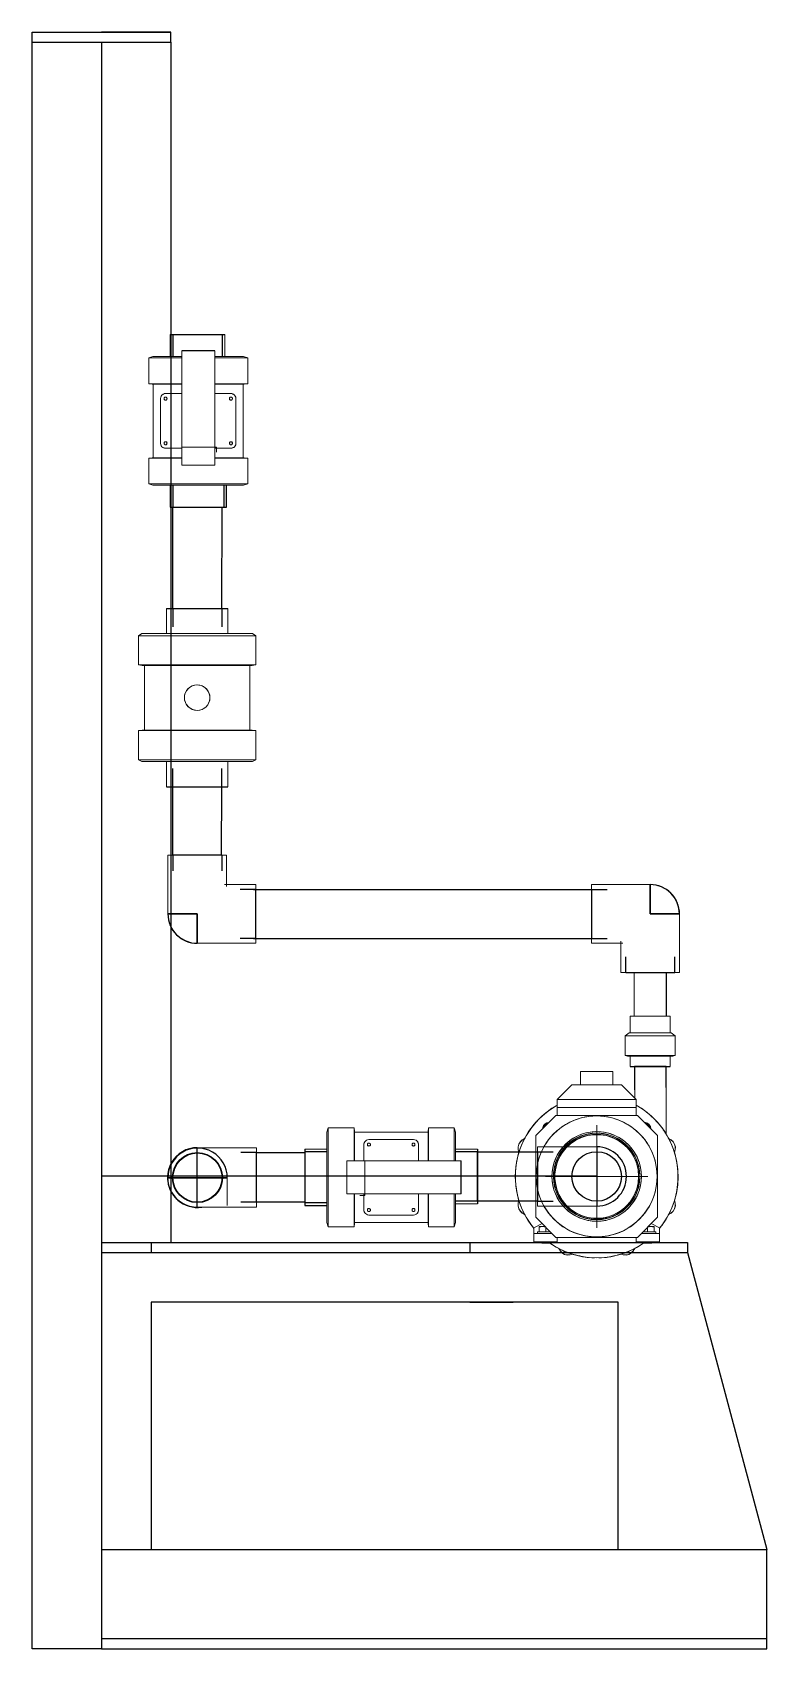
# Model space of a CAD drawing. Header units: inches. Extents: x 13 to 12015, y 11 to 4983.
# Drawn here: x 2728 to 3470, y 104 to 1736 of the extents above; entities that cross this region are included whole.
import ezdxf

# ---------------------------------------------------------------- set-up
doc = ezdxf.new("R2010")
doc.units = ezdxf.units.IN
doc.header["$MEASUREMENT"] = 0
doc.layers.add('PDF _Геометрия', color=7, linetype='Continuous')

msp = doc.modelspace()

# ---------------------------------------------------------------- linework, layer by layer
for p, q in [((2727.73127, 103.65875), (2727.73127, 1735.8645)), ((2727.73127, 1735.8645), (2797.73127, 1735.8645)), ((2797.73127, 1735.8645), (2867.73127, 1735.8645)), ((2867.73127, 1725.8645), (2867.73127, 1735.8645)), ((2727.73127, 1725.8645), (2867.73127, 1725.8645)), ((2797.73127, 1725.8645), (2797.73127, 103.65875)), ((2867.73127, 1725.8645), (2867.73127, 513.8645)), ((2866.87664, 1430.70585), (2922.13345, 1430.70581)), ((2866.87664, 1430.70585), (2869.50504, 1430.70585)), ((2869.50504, 1430.70585), (2869.50504, 1408.45479)), ((2919.50504, 1430.70585), (2919.50504, 1408.45479)), ((2911.93499, 1414.20295), (2878.74389, 1414.20295)), ((2869.50504, 1278.47152), (2869.50504, 1256.22047)), ((2921.17384, 1278.47152), (2921.17384, 1256.22047)), ((2923.80224, 1256.22043), (2923.80224, 1278.47149)), ((2866.87664, 1256.22043), (2923.80224, 1256.22043)), ((2869.50504, 1154.15485), (2869.50504, 1256.22047)), ((2919.00205, 1153.98222), (2919.52624, 1256.22047)), ((2863.31792, 1153.98222), (2925.18918, 1153.98222)), ((2869.50504, 1154.15485), (2869.50504, 1135.64847)), ((2919.00205, 1154.15485), (2919.00205, 1135.64847)), ((2869.50504, 973.85038), (2869.50504, 992.35676)), ((2919.00205, 973.85038), (2919.00205, 992.35676)), ((2863.31792, 973.85038), (2925.18918, 973.85038)), ((2869.50489, 904.90857), (2869.50504, 973.85038)), ((2918.98093, 904.90858), (2919.00205, 973.85038)), ((2919.0019, 904.90858), (2869.50489, 904.90857)), ((2869.52601, 904.90857), (2869.52602, 889.03276)), ((2919.0019, 904.90858), (2919.00191, 889.03277)), ((2953.66246, 870.43669), (2937.78665, 870.43668)), ((2951.07686, 870.43669), (3292.50592, 870.24801)), ((2953.66247, 820.9608), (2953.66246, 870.45781)), ((3292.5062, 870.24801), (3308.38201, 870.24801)), ((3292.5062, 870.24801), (3292.50621, 820.751)), ((3351.81036, 875.25646), (3351.81038, 845.6044)), ((3351.81038, 845.6044), (3351.81036, 875.25646)), ((2894.3583, 845.6044), (2864.70624, 845.60439)), ((2864.70624, 845.60439), (2894.3583, 845.6044)), ((2894.35831, 815.95235), (2894.3583, 845.6044)), ((2894.3583, 845.6044), (2894.35831, 815.95235)), ((3351.81038, 845.6044), (3381.46243, 845.60442)), ((3381.46243, 845.60442), (3351.81038, 845.6044)), ((2953.66247, 820.9608), (2937.78666, 820.96079)), ((2951.07715, 820.9608), (3292.50621, 820.77212)), ((3292.50622, 820.77212), (3308.38202, 820.77212)), ((3327.16677, 786.30023), (3327.16677, 802.17604)), ((3376.64266, 786.30024), (3376.64266, 802.17605)), ((3327.16677, 786.30023), (3376.66378, 786.30024)), ((3367.98627, 786.30024), (3367.98628, 742.21254)), ((3331.77533, 691.62557), (3372.05505, 691.62556)), ((3367.91519, 691.62556), (3335.91519, 691.62556)), ((3335.91519, 691.62556), (3335.91519, 667.93246)), ((3367.91519, 670.17004), (3367.91519, 691.62556)), ((2894.3583, 549.57485), (2894.35829, 609.53259)), ((2894.3583, 549.24179), (2894.35829, 609.19954)), ((2954.31609, 604.65968), (2938.26531, 604.65968)), ((2954.3161, 554.63849), (2954.3161, 604.68104)), ((2954.3161, 604.68104), (3003.02317, 604.68104)), ((3003.02316, 608.13316), (3003.02316, 551.20756)), ((3003.02316, 604.68104), (3003.02316, 554.65968)), ((3025.27426, 605.50476), (3003.0232, 605.50476)), ((3177.50858, 605.50476), (3155.25753, 605.50476)), ((3177.50858, 608.13316), (3177.50855, 552.87635)), ((3177.50855, 555.50476), (3177.50858, 605.50476)), ((3177.50858, 608.13316), (3177.50858, 605.50476)), ((3177.50858, 605.50476), (3237.97334, 605.39879)), ((3237.97334, 605.39879), (3254.01048, 605.39879)), ((3237.97334, 605.39879), (3237.97334, 555.39879)), ((3297.88016, 610.45812), (3297.88017, 550.55136)), ((3161.00568, 563.07481), (3161.00568, 596.26591)), ((3297.73127, 580.7587), (2797.73127, 580.7587)), ((2924.33717, 579.22067), (2864.37942, 579.22066)), ((2864.71248, 579.22066), (2924.67022, 579.22067)), ((3177.50858, 555.50476), (3155.25753, 555.50476)), ((3237.97334, 555.39879), (3177.50857, 555.39879)), ((3237.97335, 555.42012), (3254.01049, 555.42012)), ((2954.3161, 554.63849), (2938.26531, 554.63849)), ((3003.02316, 554.65968), (2954.3161, 554.65968)), ((3003.02316, 551.20756), (3025.27422, 551.20756)), ((3025.27426, 553.83597), (3003.0232, 553.83597)), ((2797.73127, 513.65875), (3019.53975, 513.65875)), ((2847.73127, 513.65875), (2847.73127, 503.65875)), ((2969.53975, 513.65875), (3389.54558, 513.65875)), ((3019.53975, 513.65875), (3169.53975, 513.65875)), ((3169.53975, 513.65875), (3169.53975, 503.65875)), ((3389.54558, 513.65875), (3389.54558, 513.65875)), ((3389.54558, 513.65875), (3389.54558, 503.65875)), ((2797.73127, 503.65875), (3389.54558, 503.65875)), ((3389.54558, 503.65875), (3469.53975, 203.65875)), ((3169.53975, 453.65875), (3213.35393, 453.65875)), ((2797.73127, 203.65875), (3469.53975, 203.65875)), ((3469.53975, 103.65875), (3469.53975, 203.65875)), ((2797.73127, 103.65875), (2727.73127, 103.65875))]:
    msp.add_line(p, q)
msp.add_lwpolyline([(2797.73127, 1725.8645), (2867.73127, 1725.8645), (2867.73127, 1735.8645), (2797.73127, 1735.8645)])
for points in [[(2847.73127, 203.65875), (3319.53975, 203.65875), (3319.53975, 453.65875), (2847.73127, 453.65875)], [(2797.73127, 103.65875), (3469.53975, 103.65875), (3469.53975, 113.65875), (2797.73127, 113.65875)]]:
    msp.add_lwpolyline(points, close=True)
for centre, radius in [((2894.3583, 579.55372), 25.02127), ((2894.3583, 579.22066), 25.02127), ((2894.3583, 579.22066), 25.02127), ((2894.69135, 579.22066), 25.02127), ((3297.88016, 580.50474), 25)]:
    msp.add_circle(centre, radius)
for centre, radius, start, end in [((3351.81038, 845.6044), 29.65206, 0.00001854, 90.00002471), ((3351.81038, 845.6044), 29.65206, 0.00001854, 90.00001854), ((2894.3583, 845.6044), 29.65206, 180.00001854, 270.00002471), ((2894.3583, 845.6044), 29.65206, 180.00001854, 270.00001854), ((2894.3583, 579.55372), 29.97887, 90.00000618, 270.00000618), ((2894.3583, 579.22066), 29.97887, 90.00000618, 188.54855057), ((2894.69135, 579.22066), 29.97887, 0.00000618, 180.00000618), ((3297.88016, 580.50474), 29.95338, 270.00000618, 90.00000618), ((2894.3583, 579.22066), 29.97887, 180.00000618, 278.54855057), ((2894.3583, 579.22066), 29.97887, 360, 0.00000618), ((2894.3583, 579.22066), 29.97887, 270, 270.00000618)]:
    msp.add_arc(centre, radius, start, end)
at = {"layer": 'PDF _Геометрия', "lineweight": 9}
for points in [[(2866.87664, 1430.70585), (2866.87664, 1408.45479)], [(2922.13345, 1408.45475), (2922.13345, 1430.70581)], [(2848.89028, 1380.64093), (2845.36719, 1381.01178), (2845.36719, 1407.15677), (2849.63198, 1408.45475)], [(2845.36724, 1407.15683), (2845.92352, 1407.15683), (2847.59235, 1407.15683), (2850.37373, 1407.15683), (2854.26767, 1407.15683), (2858.9033, 1407.15683), (2864.46607, 1407.15683), (2870.77054, 1407.15683), (2877.63128, 1407.15683), (2878.74383, 1407.15683)], [(2849.63204, 1408.45475), (2850.0029, 1408.45475), (2851.67172, 1408.45475), (2854.26768, 1408.45475), (2857.60534, 1408.45475), (2862.05555, 1408.45475), (2867.06204, 1408.45475)], [(2878.74389, 1408.45475), (2872.81027, 1408.45475), (2867.06208, 1408.45475), (2862.05559, 1408.45475), (2857.60538, 1408.45475), (2854.26772, 1408.45475), (2851.67177, 1408.45475), (2850.00294, 1408.45475), (2849.63209, 1408.45475)], [(2865.3932, 1408.45475), (2860.38671, 1408.45475), (2858.53246, 1408.45475), (2860.38671, 1408.45475), (2865.3932, 1408.45475), (2871.14139, 1408.45475), (2876.88958, 1408.45475)], [(2876.88968, 1407.15683), (2875.96255, 1407.15683), (2869.10181, 1407.15683), (2862.79734, 1407.15683), (2858.53255, 1407.15683)], [(2878.74389, 1343.55583), (2878.74389, 1354.86678), (2878.74389, 1366.36316), (2878.74389, 1378.2304), (2878.74389, 1390.09763), (2878.74389, 1402.15028), (2878.74389, 1414.20295)], [(2878.74389, 1413.09039), (2878.74389, 1401.59401), (2878.74389, 1390.09763), (2878.74389, 1378.78667), (2878.74389, 1367.47572), (2878.74389, 1356.53562), (2878.74389, 1345.96636), (2878.74389, 1335.76796), (2878.74389, 1326.12584), (2878.74389, 1316.85456)], [(2911.93499, 1343.55583), (2911.93499, 1354.86678), (2911.93499, 1366.36316), (2911.93499, 1378.2304), (2911.93499, 1390.09763), (2911.93499, 1402.15028), (2911.93499, 1414.20295)], [(2911.93499, 1413.09039), (2911.93499, 1401.59401), (2911.93499, 1390.09763), (2911.93499, 1378.78667), (2911.93499, 1367.47572), (2911.93499, 1356.53562), (2911.93499, 1345.96636), (2911.93499, 1335.76796), (2911.93499, 1326.12584), (2911.93499, 1316.85456)], [(2911.93499, 1408.45475), (2917.86861, 1408.45475), (2923.6168, 1408.45475), (2928.62329, 1408.45475), (2933.0735, 1408.45475), (2936.41116, 1408.45475), (2939.00711, 1408.45475), (2940.67594, 1408.45475), (2941.0468, 1408.45475)], [(2945.31164, 1407.15683), (2944.75536, 1407.15683), (2943.08653, 1407.15683), (2940.30515, 1407.15683), (2936.41121, 1407.15683), (2931.77558, 1407.15683), (2926.21281, 1407.15683), (2919.90835, 1407.15683), (2913.0476, 1407.15683), (2911.93505, 1407.15683)], [(2941.04684, 1408.45475), (2940.67599, 1408.45475), (2939.00716, 1408.45475), (2936.4112, 1408.45475), (2933.07354, 1408.45475), (2928.62333, 1408.45475), (2923.61684, 1408.45475)], [(2941.7886, 1380.64093), (2945.31169, 1381.01178), (2945.31169, 1407.15677), (2941.0469, 1408.45475)], [(2845.36724, 1381.01176), (2845.92352, 1381.01176), (2847.59235, 1381.01176), (2850.37373, 1381.01176), (2854.26767, 1381.01176), (2858.9033, 1381.01176), (2864.46607, 1381.01176), (2870.77054, 1381.01176), (2877.63128, 1381.01176), (2878.74383, 1381.01176)], [(2849.44663, 1380.64093), (2848.89035, 1380.64093), (2849.44663, 1380.64093), (2850.93003, 1380.64093), (2853.52599, 1380.64093), (2857.04907, 1380.64093), (2861.49928, 1380.64093), (2866.6912, 1380.64093), (2872.43939, 1380.64093), (2878.74385, 1380.64093)], [(2849.81746, 1306.28531), (2849.81746, 1380.64093)], [(2854.26768, 1380.64093), (2855.75109, 1380.64093)], [(2941.23225, 1380.64093), (2941.78853, 1380.64093), (2941.23225, 1380.64093), (2939.74885, 1380.64093), (2937.15289, 1380.64093), (2933.62981, 1380.64093), (2929.1796, 1380.64093), (2923.98768, 1380.64093), (2918.23949, 1380.64093), (2911.93503, 1380.64093)], [(2945.31164, 1381.01176), (2944.75536, 1381.01176), (2943.08653, 1381.01176), (2940.30515, 1381.01176), (2936.41121, 1381.01176), (2931.77558, 1381.01176), (2926.21281, 1381.01176), (2919.90835, 1381.01176), (2913.0476, 1381.01176), (2911.93505, 1381.01176)], [(2936.4112, 1380.64093), (2934.9278, 1380.64093)], [(2940.86142, 1306.28531), (2940.86142, 1380.64093)], [(2862.24094, 1370.99882), (2861.31381, 1370.99882), (2860.38668, 1370.62797), (2859.45955, 1370.25712), (2858.71785, 1369.51541), (2857.97615, 1368.58829), (2857.41987, 1367.47573), (2857.23445, 1365.99233), (2857.23445, 1320.93393), (2857.41987, 1319.45053), (2857.97615, 1318.33797), (2858.71785, 1317.41085)], [(2857.23446, 1365.99234), (2857.41989, 1367.29032), (2857.97617, 1368.5883), (2858.71787, 1369.51543), (2859.83042, 1370.44256), (2860.94297, 1370.81341), (2862.24095, 1370.99883), (2878.74382, 1370.99883)], [(2878.74389, 1315.92761), (2862.24102, 1315.92761), (2860.94304, 1316.11304), (2859.83049, 1316.48389), (2858.71794, 1317.41101), (2857.97623, 1318.33814), (2857.41996, 1319.63612), (2857.23453, 1320.9341), (2857.23453, 1365.9925)], [(2857.41988, 1367.29046), (2857.41988, 1367.47588)], [(2858.7179, 1369.51547), (2859.4596, 1370.25718), (2860.38673, 1370.62803), (2861.31386, 1370.99888)], [(2862.24094, 1364.50888), (2861.87009, 1364.50888), (2861.49923, 1364.69431), (2861.31381, 1364.87973), (2860.94296, 1365.25058), (2860.75753, 1365.62143), (2860.75753, 1365.99228), (2860.75753, 1366.36313), (2860.94296, 1366.73399), (2861.31381, 1367.10484), (2861.49923, 1367.29026), (2861.87009, 1367.47569), (2862.24094, 1367.47569), (2862.79721, 1367.47569), (2863.16806, 1367.29026), (2863.53892, 1366.91941)], [(2860.94301, 1365.25067), (2860.75759, 1365.62152), (2860.75759, 1366.36323), (2860.94301, 1366.73408)], [(2860.75759, 1365.62151), (2860.75759, 1365.99236), (2860.75759, 1366.36321)], [(2861.49926, 1364.69442), (2861.31384, 1364.87984), (2860.94299, 1365.25069)], [(2860.94301, 1366.73402), (2861.31386, 1367.10487), (2861.49929, 1367.29029)], [(2861.12843, 1366.91962), (2861.49928, 1367.29047), (2861.87013, 1367.4759), (2862.24098, 1367.4759)], [(2863.53896, 1365.06525), (2863.16811, 1364.6944), (2862.79725, 1364.50898), (2862.24098, 1364.50898), (2861.87013, 1364.50898), (2861.49928, 1364.6944), (2861.12843, 1365.06525)], [(2862.24094, 1364.509), (2862.79721, 1364.509), (2863.16806, 1364.69443), (2863.35349, 1364.87985), (2863.72434, 1365.2507), (2863.72434, 1365.62155), (2863.90977, 1365.9924), (2863.72434, 1366.36326), (2863.72434, 1366.73411), (2863.35349, 1367.10496), (2863.16806, 1367.29038), (2862.79721, 1367.47581), (2862.24094, 1367.47581)], [(2878.74389, 1370.99882), (2870.58517, 1370.99882), (2862.24102, 1370.99882)], [(2863.72437, 1365.25067), (2863.35352, 1364.87982), (2863.1681, 1364.6944)], [(2863.16812, 1367.29046), (2863.35355, 1367.10503), (2863.7244, 1366.73418)], [(2863.53896, 1366.73402), (2863.72438, 1366.36316), (2863.72438, 1365.62146), (2863.72438, 1365.25061)], [(2863.72437, 1366.36318), (2863.9098, 1365.99233), (2863.72437, 1365.62148)], [(2874.29364, 1370.99882), (2876.8896, 1370.99882)], [(2876.88968, 1370.99882), (2874.29372, 1370.99882)], [(2911.93499, 1370.99882), (2920.09371, 1370.99882), (2928.43786, 1370.99882)], [(2911.93499, 1315.92761), (2928.43786, 1315.92761), (2929.73584, 1316.11304), (2930.84839, 1316.48389), (2931.96095, 1317.41101), (2932.70265, 1318.33814), (2933.25892, 1319.63612), (2933.44435, 1320.9341), (2933.44435, 1365.9925)], [(2933.44442, 1365.99234), (2933.25899, 1367.29032), (2932.70272, 1368.5883), (2931.96101, 1369.51543), (2930.84846, 1370.44256), (2929.73591, 1370.81341), (2928.43793, 1370.99883), (2911.93506, 1370.99883)], [(2926.95451, 1366.36318), (2926.76908, 1365.99233), (2926.95451, 1365.62148)], [(2928.43794, 1364.509), (2927.88167, 1364.509), (2927.51082, 1364.69443), (2927.32539, 1364.87985), (2926.95454, 1365.2507), (2926.95454, 1365.62155), (2926.76911, 1365.9924), (2926.95454, 1366.36326), (2926.95454, 1366.73411), (2927.32539, 1367.10496), (2927.51082, 1367.29038), (2927.88167, 1367.47581), (2928.43794, 1367.47581)], [(2927.51076, 1367.29046), (2927.32533, 1367.10503), (2926.95448, 1366.73418)], [(2927.13992, 1366.73402), (2926.9545, 1366.36316), (2926.9545, 1365.62146), (2926.9545, 1365.25061)], [(2926.95451, 1365.25067), (2927.32536, 1364.87982), (2927.51078, 1364.6944)], [(2927.13992, 1365.06525), (2927.51078, 1364.6944), (2927.88163, 1364.50898), (2928.4379, 1364.50898), (2928.80875, 1364.50898), (2929.1796, 1364.6944), (2929.55046, 1365.06525)], [(2928.43794, 1364.50888), (2928.8088, 1364.50888), (2929.17965, 1364.69431), (2929.36507, 1364.87973), (2929.73592, 1365.25058), (2929.92135, 1365.62143), (2929.92135, 1365.99228), (2929.92135, 1366.36313), (2929.73592, 1366.73399), (2929.36507, 1367.10484), (2929.17965, 1367.29026), (2928.8088, 1367.47569), (2928.43794, 1367.47569), (2927.88167, 1367.47569), (2927.51082, 1367.29026), (2927.13997, 1366.91941)], [(2929.55045, 1366.91962), (2929.1796, 1367.29047), (2928.80875, 1367.4759), (2928.4379, 1367.4759)], [(2928.43794, 1370.99882), (2929.36507, 1370.99882), (2930.2922, 1370.62797), (2931.21933, 1370.25712), (2931.96103, 1369.51541), (2932.70273, 1368.58829), (2933.25901, 1367.47573), (2933.44443, 1365.99233), (2933.44443, 1320.93393), (2933.25901, 1319.45053), (2932.70273, 1318.33797), (2931.96103, 1317.41085)], [(2929.73587, 1366.73402), (2929.36502, 1367.10487), (2929.17959, 1367.29029)], [(2929.17962, 1364.69442), (2929.36504, 1364.87984), (2929.73589, 1365.25069)], [(2931.96098, 1369.51547), (2931.21928, 1370.25718), (2930.29215, 1370.62803), (2929.36502, 1370.99888)], [(2929.73587, 1365.25067), (2929.9213, 1365.62152), (2929.9213, 1366.36323), (2929.73587, 1366.73408)], [(2929.92129, 1365.62151), (2929.92129, 1365.99236), (2929.92129, 1366.36321)], [(2933.259, 1367.29046), (2933.259, 1367.47588)], [(2878.74389, 1298.68299), (2878.74389, 1309.06681), (2878.74389, 1320.19234), (2878.74389, 1331.68873), (2878.74389, 1343.55596)], [(2911.93499, 1298.68299), (2911.93499, 1309.06681), (2911.93499, 1320.19234), (2911.93499, 1331.68873), (2911.93499, 1343.55596)], [(2860.94301, 1321.67576), (2861.31386, 1322.04661), (2861.49929, 1322.23203)], [(2861.12843, 1321.86117), (2861.49928, 1322.23202), (2861.87013, 1322.41745), (2862.24098, 1322.41745)], [(2862.24094, 1322.41743), (2862.79721, 1322.41743), (2863.16806, 1322.232), (2863.53892, 1321.86115)], [(2863.16812, 1322.23201), (2863.35355, 1322.04658), (2863.7244, 1321.67573)], [(2927.51076, 1322.23201), (2927.32533, 1322.04658), (2926.95448, 1321.67573)], [(2928.43794, 1322.41743), (2927.88167, 1322.41743), (2927.51082, 1322.232), (2927.13997, 1321.86115)], [(2929.55045, 1321.86117), (2929.1796, 1322.23202), (2928.80875, 1322.41745), (2928.4379, 1322.41745)], [(2929.73587, 1321.67576), (2929.36502, 1322.04661), (2929.17959, 1322.23203)], [(2878.74383, 1305.91448), (2877.63128, 1305.91448), (2870.77054, 1305.91448), (2864.46607, 1305.91448), (2858.9033, 1305.91448), (2854.26767, 1305.91448), (2850.37373, 1305.91448), (2847.59235, 1305.91448), (2845.92352, 1305.91448), (2845.36724, 1305.91448), (2848.89033, 1306.28533)], [(2845.36724, 1279.7696), (2845.36724, 1305.9146)], [(2848.89028, 1306.28531), (2849.44655, 1306.28531)], [(2878.74389, 1306.28531), (2872.43942, 1306.28531), (2866.69123, 1306.28531), (2861.49932, 1306.28531), (2857.04911, 1306.28531), (2853.52602, 1306.28531), (2850.93006, 1306.28531), (2849.44666, 1306.28531), (2848.89038, 1306.28531)], [(2857.41988, 1319.45055), (2857.41988, 1319.63598)], [(2861.31385, 1315.92761), (2860.38672, 1316.29846), (2859.45959, 1316.66931), (2858.71789, 1317.41101)], [(2858.7179, 1317.41095), (2859.4596, 1316.66925), (2860.38673, 1316.2984), (2861.31386, 1315.92755), (2862.24099, 1315.92755), (2870.58513, 1315.92755), (2878.74385, 1315.92755)], [(2860.94301, 1320.19222), (2860.75759, 1320.56307), (2860.75759, 1321.30478), (2860.94301, 1321.67563)], [(2860.75759, 1320.56325), (2860.75759, 1320.9341), (2860.75759, 1321.30495)], [(2861.49926, 1319.63597), (2861.31384, 1319.8214), (2860.94299, 1320.19225)], [(2863.53896, 1320.00681), (2863.16811, 1319.63595), (2862.79725, 1319.45053), (2862.24098, 1319.45053), (2861.87013, 1319.45053), (2861.49928, 1319.63595), (2861.12843, 1320.00681)], [(2863.72437, 1320.19222), (2863.35352, 1319.82137), (2863.1681, 1319.63595)], [(2863.53896, 1321.67576), (2863.72438, 1321.3049), (2863.72438, 1320.5632), (2863.53896, 1320.19235)], [(2863.72437, 1321.30492), (2863.9098, 1320.93407), (2863.72437, 1320.56322)], [(2874.29364, 1315.92761), (2876.8896, 1315.92761)], [(2876.88968, 1315.92761), (2874.29372, 1315.92761)], [(2878.74386, 1298.68299), (2911.93502, 1298.68299), (2911.93502, 1316.85469)], [(2911.93502, 1298.68299), (2878.74386, 1298.68299), (2878.74386, 1316.85469)], [(2878.74389, 1316.8547), (2913.78931, 1316.8547), (2913.78931, 1311.84821)], [(2911.93499, 1306.28531), (2918.23946, 1306.28531), (2923.98765, 1306.28531), (2929.17956, 1306.28531), (2933.62978, 1306.28531), (2937.15286, 1306.28531), (2939.74882, 1306.28531), (2941.23222, 1306.28531), (2941.7885, 1306.28531)], [(2931.96098, 1317.41095), (2931.21928, 1316.66925), (2930.29215, 1316.2984), (2929.36502, 1315.92755), (2928.4379, 1315.92755), (2920.09375, 1315.92755), (2911.93503, 1315.92755)], [(2911.93505, 1305.91448), (2913.0476, 1305.91448), (2919.90835, 1305.91448), (2926.21281, 1305.91448), (2931.77558, 1305.91448), (2936.41121, 1305.91448), (2940.30515, 1305.91448), (2943.08653, 1305.91448), (2944.75536, 1305.91448), (2945.31164, 1305.91448), (2941.78855, 1306.28533)], [(2926.95451, 1321.30492), (2926.76908, 1320.93407), (2926.95451, 1320.56322)], [(2927.13992, 1321.67576), (2926.9545, 1321.3049), (2926.9545, 1320.5632), (2927.13992, 1320.19235)], [(2926.95451, 1320.19222), (2927.32536, 1319.82137), (2927.51078, 1319.63595)], [(2927.13992, 1320.00681), (2927.51078, 1319.63595), (2927.88163, 1319.45053), (2928.4379, 1319.45053), (2928.80875, 1319.45053), (2929.1796, 1319.63595), (2929.55046, 1320.00681)], [(2929.17962, 1319.63597), (2929.36504, 1319.8214), (2929.73589, 1320.19225)], [(2929.36503, 1315.92761), (2930.29216, 1316.29846), (2931.21929, 1316.66931), (2931.96099, 1317.41101)], [(2929.73587, 1320.19222), (2929.9213, 1320.56307), (2929.9213, 1321.30478), (2929.73587, 1321.67563)], [(2929.92129, 1320.56325), (2929.92129, 1320.9341), (2929.92129, 1321.30495)], [(2933.259, 1319.45055), (2933.259, 1319.63598)], [(2941.7886, 1306.28531), (2941.23233, 1306.28531)], [(2945.31164, 1279.7696), (2945.31164, 1305.9146)], [(2932.14633, 1279.7696), (2927.88155, 1279.7696), (2921.57708, 1279.7696), (2914.71634, 1279.7696), (2907.48474, 1279.7696), (2900.06772, 1279.7696), (2892.46528, 1279.7696), (2884.86283, 1279.7696), (2877.63124, 1279.7696), (2870.77049, 1279.7696), (2864.46603, 1279.7696), (2858.90326, 1279.7696), (2854.26762, 1279.7696), (2850.37369, 1279.7696), (2847.5923, 1279.7696), (2845.92348, 1279.7696), (2845.3672, 1279.7696)], [(2849.63204, 1278.47149), (2845.36726, 1279.76947)], [(2867.06199, 1278.47149), (2862.0555, 1278.47149), (2857.60529, 1278.47149), (2854.26763, 1278.47149), (2851.67168, 1278.47149), (2850.00285, 1278.47149), (2849.632, 1278.47149), (2850.00285, 1278.47149), (2851.67168, 1278.47149), (2854.26763, 1278.47149), (2857.60529, 1278.47149), (2862.0555, 1278.47149), (2867.06199, 1278.47149), (2872.81018, 1278.47149), (2879.11465, 1278.47149), (2885.78997, 1278.47149), (2892.65071, 1278.47149), (2899.69688, 1278.47149), (2906.55762, 1278.47149), (2913.23294, 1278.47149), (2919.53741, 1278.47149), (2925.2856, 1278.47149), (2930.29208, 1278.47149), (2932.14634, 1278.47149)], [(2923.61689, 1278.47149), (2928.62338, 1278.47149), (2933.07359, 1278.47149), (2936.41125, 1278.47149), (2939.00721, 1278.47149), (2940.67603, 1278.47149), (2941.04689, 1278.47149), (2940.67603, 1278.47149), (2939.00721, 1278.47149), (2936.41125, 1278.47149), (2933.07359, 1278.47149), (2928.62338, 1278.47149), (2923.61689, 1278.47149), (2917.8687, 1278.47149), (2911.56423, 1278.47149), (2904.88891, 1278.47149), (2898.02817, 1278.47149), (2890.982, 1278.47149), (2884.12126, 1278.47149), (2877.44594, 1278.47149), (2871.14147, 1278.47149), (2865.39328, 1278.47149), (2860.3868, 1278.47149), (2858.53254, 1278.47149)], [(2858.53255, 1279.7696), (2862.79733, 1279.7696), (2869.1018, 1279.7696), (2875.96254, 1279.7696), (2883.19414, 1279.7696), (2890.61116, 1279.7696), (2898.2136, 1279.7696), (2905.81605, 1279.7696), (2913.04764, 1279.7696), (2919.90839, 1279.7696), (2926.21285, 1279.7696), (2931.77562, 1279.7696), (2936.41126, 1279.7696), (2940.30519, 1279.7696), (2943.08658, 1279.7696), (2944.7554, 1279.7696), (2945.31168, 1279.7696)], [(2866.87664, 1278.47149), (2866.87664, 1256.22043)], [(2879.11469, 1278.47149), (2875.96246, 1278.47149)], [(2893.02161, 1278.47149), (2891.5382, 1278.47149)], [(2941.04684, 1278.47149), (2945.31162, 1279.76947)], [(2863.31792, 1128.65933), (2863.31792, 1153.98222)], [(2925.18918, 1153.98218), (2925.18918, 1128.65929)], [(2953.38395, 1126.57086), (2952.86182, 1126.57086), (2950.77334, 1126.57086), (2947.64062, 1126.57086), (2943.20258, 1126.57086), (2937.72031, 1126.57086), (2931.19379, 1126.57086), (2923.88409, 1126.57086), (2915.79121, 1126.57086), (2907.43727, 1126.57086), (2898.5612, 1126.57086), (2889.9462, 1126.57086), (2881.07013, 1126.57086), (2872.71619, 1126.57086), (2864.62331, 1126.57086), (2857.31361, 1126.57086), (2850.78709, 1126.57086), (2845.30481, 1126.57086), (2840.86678, 1126.57086), (2837.73405, 1126.57086), (2835.64557, 1126.57086), (2835.12345, 1126.57086), (2838.25617, 1128.65935)], [(2835.12345, 1097.07107), (2835.12345, 1126.57093)], [(2930.1494, 1128.65933), (2937.19804, 1128.65933), (2942.68031, 1128.65933), (2946.85728, 1128.65933), (2949.46789, 1128.65933), (2950.25107, 1128.65933), (2949.46789, 1128.65933), (2946.85728, 1128.65933), (2942.68031, 1128.65933), (2937.19804, 1128.65933), (2930.1494, 1128.65933), (2922.31758, 1128.65933), (2913.44151, 1128.65933), (2904.04333, 1128.65933), (2894.12302, 1128.65933), (2884.46377, 1128.65933), (2875.06559, 1128.65933), (2866.18952, 1128.65933), (2858.3577, 1128.65933), (2851.30906, 1128.65933), (2845.82679, 1128.65933), (2841.64982, 1128.65933), (2839.0392, 1128.65933), (2838.25602, 1128.65933)], [(2838.25605, 1128.65933), (2839.03923, 1128.65933), (2841.64984, 1128.65933), (2845.82681, 1128.65933), (2851.30908, 1128.65933), (2858.35772, 1128.65933), (2858.61878, 1128.65933)], [(2950.25105, 1128.65933), (2953.38378, 1126.57084)], [(2953.38392, 1126.57086), (2953.38392, 1097.071)], [(2838.77815, 1096.54884), (2835.1233, 1097.07096)], [(2835.12341, 1097.07107), (2835.64554, 1097.07107), (2837.73402, 1097.07107), (2840.86675, 1097.07107), (2845.30478, 1097.07107), (2850.78706, 1097.07107), (2857.31358, 1097.07107), (2864.62328, 1097.07107), (2872.71615, 1097.07107), (2881.0701, 1097.07107), (2889.94616, 1097.07107), (2898.56117, 1097.07107), (2907.43723, 1097.07107), (2915.79118, 1097.07107), (2923.88406, 1097.07107), (2931.19376, 1097.07107), (2937.72028, 1097.07107), (2943.20255, 1097.07107), (2947.64058, 1097.07107), (2950.77331, 1097.07107), (2952.8618, 1097.07107), (2953.38392, 1097.07107), (2949.72907, 1096.54895)], [(2839.56156, 1096.54884), (2838.77838, 1096.54884), (2839.56156, 1096.54884), (2842.17217, 1096.54884), (2846.08808, 1096.54884), (2851.83142, 1096.54884), (2858.619, 1096.54884), (2866.45082, 1096.54884), (2875.32688, 1096.54884), (2884.72507, 1096.54884), (2894.12325, 1096.54884), (2903.7825, 1096.54884), (2913.18069, 1096.54884), (2922.05675, 1096.54884), (2929.88857, 1096.54884), (2936.67615, 1096.54884), (2942.41948, 1096.54884), (2946.3354, 1096.54884), (2948.946, 1096.54884), (2949.72919, 1096.54884)], [(2841.12786, 1031.28366), (2841.12786, 1096.54884)], [(2947.3795, 1096.54884), (2947.3795, 1031.28366)], [(2949.72895, 1096.54884), (2948.94577, 1096.54884)], [(2835.12341, 1030.76156), (2835.64554, 1030.76156), (2837.73402, 1030.76156), (2840.86675, 1030.76156), (2845.30478, 1030.76156), (2850.78706, 1030.76156), (2857.31358, 1030.76156), (2864.62328, 1030.76156), (2872.71615, 1030.76156), (2881.0701, 1030.76156), (2889.94616, 1030.76156), (2898.56117, 1030.76156), (2907.43723, 1030.76156), (2915.79118, 1030.76156), (2923.88406, 1030.76156), (2931.19376, 1030.76156), (2937.72028, 1030.76156), (2943.20255, 1030.76156), (2947.64058, 1030.76156), (2950.77331, 1030.76156), (2952.8618, 1030.76156), (2953.38392, 1030.76156), (2953.38392, 1001.2617)], [(2835.12345, 1030.76156), (2838.7783, 1031.28368)], [(2835.12345, 1001.2617), (2835.12345, 1030.76156)], [(2838.77815, 1031.28366), (2839.56133, 1031.28366)], [(2839.56156, 1031.28366), (2838.77838, 1031.28366)], [(2948.9458, 1031.28366), (2949.72898, 1031.28366), (2948.9458, 1031.28366), (2946.33519, 1031.28366), (2942.41928, 1031.28366), (2936.67595, 1031.28366), (2929.88837, 1031.28366), (2922.05655, 1031.28366), (2913.18048, 1031.28366), (2903.7823, 1031.28366), (2894.12305, 1031.28366), (2884.72487, 1031.28366), (2875.32668, 1031.28366), (2866.45062, 1031.28366), (2858.61879, 1031.28366), (2851.83121, 1031.28366), (2846.08788, 1031.28366), (2842.17196, 1031.28366), (2839.56137, 1031.28366)], [(2949.72895, 1031.28366), (2953.3838, 1030.76154)], [(2838.25605, 999.43435), (2835.12332, 1001.26178)], [(2835.12341, 1001.2617), (2835.64554, 1001.2617), (2837.73402, 1001.2617), (2840.86675, 1001.2617), (2845.30478, 1001.2617), (2850.78706, 1001.2617), (2857.31358, 1001.2617), (2864.62328, 1001.2617), (2872.71615, 1001.2617), (2881.0701, 1001.2617), (2889.94616, 1001.2617), (2898.56117, 1001.2617), (2907.43723, 1001.2617), (2915.79118, 1001.2617), (2923.88406, 1001.2617), (2931.19376, 1001.2617), (2937.72028, 1001.2617), (2943.20255, 1001.2617), (2947.64058, 1001.2617), (2950.77331, 1001.2617), (2952.8618, 1001.2617), (2953.38392, 1001.2617), (2950.25119, 999.43428)], [(2858.61875, 999.43435), (2858.35769, 999.43435), (2851.30905, 999.43435), (2845.82678, 999.43435), (2841.6498, 999.43435), (2839.0392, 999.43435), (2838.25602, 999.43435), (2839.0392, 999.43435), (2841.6498, 999.43435), (2845.82678, 999.43435), (2851.30905, 999.43435), (2858.35769, 999.43435), (2866.18951, 999.43435), (2875.06558, 999.43435), (2884.46376, 999.43435), (2894.12301, 999.43435), (2904.04332, 999.43435), (2913.4415, 999.43435), (2922.31757, 999.43435), (2930.14939, 999.43435), (2937.19802, 999.43435), (2942.6803, 999.43435), (2946.85728, 999.43435), (2949.46788, 999.43435), (2950.25106, 999.43435)], [(2863.31792, 973.85038), (2863.31792, 999.43433)], [(2925.18918, 999.43435), (2925.18918, 973.8504)], [(2950.25105, 999.43435), (2949.46787, 999.43435), (2946.85726, 999.43435), (2942.68029, 999.43435), (2937.19802, 999.43435), (2930.14938, 999.43435)], [(2864.70622, 904.90856), (2864.70623, 873.2657)], [(2894.2534, 904.90857), (2902.00695, 904.90858), (2909.13183, 904.90858), (2915.41849, 904.90858), (2920.02871, 904.90858), (2922.96249, 904.90858), (2924.01026, 904.90858), (2922.96249, 904.90858), (2920.02871, 904.90858), (2918.98093, 904.90858)], [(2924.01034, 873.26572), (2924.01033, 904.90859)], [(2864.70623, 873.26571), (2864.70624, 845.60439)], [(2953.66246, 875.25648), (2922.01959, 875.25647)], [(3324.14906, 875.25645), (3292.50619, 875.25644)], [(3292.50621, 845.4995), (3292.5062, 853.25305), (3292.5062, 860.37794), (3292.5062, 866.6646), (3292.5062, 871.27482), (3292.5062, 874.2086), (3292.5062, 875.25637), (3292.5062, 874.2086), (3292.5062, 871.27482), (3292.5062, 870.22704)], [(3351.81036, 875.25646), (3324.14905, 875.25645)], [(2953.66246, 845.7093), (2953.66247, 837.95575), (2953.66247, 830.83087), (2953.66247, 824.54421), (2953.66247, 819.93399), (2953.66247, 817.00021), (2953.66247, 815.95243), (2953.66247, 817.00021), (2953.66247, 819.93399), (2953.66247, 820.98176)], [(3381.46244, 817.9431), (3381.46243, 845.60442)], [(3322.15833, 817.94308), (3322.15834, 786.30022)], [(3381.46245, 786.30024), (3381.46244, 817.94311)], [(2894.35831, 815.95235), (2922.01962, 815.95236)], [(2922.01962, 815.95236), (2953.66248, 815.95237)], [(3292.50622, 815.95233), (3324.14908, 815.95234)], [(3351.91528, 786.30023), (3344.16173, 786.30023), (3337.03684, 786.30023), (3330.75018, 786.30023), (3326.13996, 786.30023), (3323.20618, 786.30022), (3322.15841, 786.30022), (3323.20618, 786.30022), (3326.13996, 786.30023), (3327.18774, 786.30023)], [(3335.84396, 786.30023), (3335.84396, 742.21254), (3336.38645, 742.21254), (3338.01391, 742.21254), (3340.59073, 742.21254), (3343.84565, 742.21254), (3347.77869, 742.21254), (3351.84734, 742.21254), (3356.05162, 742.21254), (3359.98466, 742.21254), (3363.23958, 742.21254), (3365.8164, 742.21254), (3367.44386, 742.21254), (3367.98635, 742.21254)], [(3331.77533, 725.39542), (3331.77533, 742.21254)], [(3335.84401, 742.21254), (3334.48778, 742.21254), (3332.45346, 742.21254), (3331.77535, 742.21254), (3332.45346, 742.21254), (3334.48778, 742.21254), (3337.60709, 742.21254), (3341.81137, 742.21254), (3346.69376, 742.21254), (3351.84739, 742.21254), (3357.13664, 742.21254), (3362.01903, 742.21254), (3366.22331, 742.21254), (3369.34261, 742.21254), (3371.37694, 742.21254), (3372.05505, 742.21254), (3372.05505, 725.39543)], [(3367.98628, 742.21254), (3369.3425, 742.21254), (3371.37683, 742.21254), (3372.05494, 742.21254)], [(3326.62163, 722.41179), (3330.69029, 725.39548)], [(3326.62163, 702.61098), (3326.62163, 722.41177)], [(3326.62165, 722.41179), (3327.02851, 722.41179), (3328.11349, 722.41179), (3330.01219, 722.41179), (3332.58901, 722.41179), (3335.70831, 722.41179), (3339.23448, 722.41179), (3343.30314, 722.41179), (3347.50742, 722.41179), (3351.84732, 722.41179), (3356.32284, 722.41179), (3360.52712, 722.41179), (3364.59577, 722.41179), (3368.12194, 722.41179), (3371.24125, 722.41179), (3373.81806, 722.41179), (3375.71677, 722.41179), (3376.80175, 722.41179), (3377.20861, 722.41179), (3377.20861, 702.611)], [(3330.69026, 725.39542), (3330.96151, 725.39542), (3331.77524, 725.39542)], [(3368.12204, 725.39542), (3365.54522, 725.39542), (3362.56154, 725.39542), (3359.17099, 725.39542), (3355.64482, 725.39542), (3351.84741, 725.39542), (3348.18562, 725.39542), (3344.65945, 725.39542), (3341.2689, 725.39542), (3338.28522, 725.39542), (3335.70841, 725.39542), (3333.53846, 725.39542), (3331.91099, 725.39542), (3330.96164, 725.39542), (3330.6904, 725.39542)], [(3333.40273, 725.39542), (3332.45338, 725.39542)], [(3372.05505, 725.39542), (3372.86878, 725.39542), (3373.14003, 725.39542), (3372.86878, 725.39542), (3371.78381, 725.39542), (3370.29197, 725.39542), (3368.12202, 725.39542)], [(3373.13998, 725.39542), (3377.20864, 722.41174)], [(3326.62165, 702.61098), (3327.02851, 702.61098), (3328.11349, 702.61098), (3330.01219, 702.61098), (3332.58901, 702.61098), (3335.70831, 702.61098), (3339.23448, 702.61098), (3343.30314, 702.61098), (3347.50742, 702.61098), (3351.84732, 702.61098), (3356.32284, 702.61098), (3360.52712, 702.61098), (3364.59577, 702.61098), (3368.12194, 702.61098), (3371.24125, 702.61098), (3373.81806, 702.61098), (3375.71677, 702.61098), (3376.80175, 702.61098), (3377.20861, 702.61098), (3374.76742, 701.93287)], [(3330.41909, 701.93282), (3329.46973, 701.93282), (3329.06287, 701.93282), (3326.62167, 702.61093)], [(3373.41121, 701.93282), (3374.36057, 701.93282), (3374.76743, 701.93282), (3374.36057, 701.93282), (3373.41121, 701.93282), (3371.64813, 701.93282), (3369.34256, 701.93282), (3366.63012, 701.93282), (3363.37519, 701.93282), (3359.7134, 701.93282), (3355.91599, 701.93282), (3351.84733, 701.93282), (3347.9143, 701.93282), (3344.11689, 701.93282), (3340.45509, 701.93282), (3337.20017, 701.93282), (3334.35211, 701.93282), (3332.18216, 701.93282), (3330.41907, 701.93282), (3329.46972, 701.93282), (3329.06285, 701.93282)], [(3331.77533, 691.62557), (3331.77533, 701.93283)], [(3371.37683, 701.93282), (3370.96997, 701.93282)], [(3372.05505, 701.93282), (3372.05505, 691.62556)], [(3281.32956, 686.60264), (3314.25648, 686.60264), (3314.25648, 673.18797)], [(3314.25638, 686.60264), (3314.25638, 679.98242), (3314.25638, 674.23327), (3314.25638, 673.18797)], [(3322.96721, 673.18799), (3272.61863, 673.18799)], [(3322.96721, 673.18799), (3272.61863, 673.18799), (3322.96721, 673.18799)], [(3272.61873, 673.18799), (3322.96731, 673.18799)], [(3336.38187, 671.09738), (3336.38187, 659.77331)], [(3367.91519, 623.36205), (3367.91519, 671.09738)], [(3367.91519, 671.09738), (3367.91519, 671.09738)], [(3337.77579, 658.37955), (3337.77579, 650.01716), (3257.8104, 650.01716), (3257.8104, 658.37955), (3257.8104, 650.01716), (3257.8104, 658.37955), (3257.8104, 650.01716), (3337.77579, 650.01716)], [(3337.77572, 650.01716), (3337.77572, 658.37955)], [(3257.8104, 652.45627), (3256.7651, 651.7594), (3248.75114, 646.5329), (3241.43405, 640.43533), (3234.81382, 633.46666), (3229.06467, 625.80114), (3224.36083, 617.43874), (3220.52806, 608.72792), (3217.7406, 599.49444), (3216.17265, 590.08675), (3215.47578, 580.50484), (3215.65, 583.29231)], [(3257.8104, 652.28206), (3252.5839, 649.32038), (3244.91838, 643.57123), (3237.94972, 636.951), (3231.85214, 629.63391), (3226.62564, 621.61995), (3222.27023, 613.08334), (3218.96011, 604.02408), (3216.6953, 594.79061), (3215.65, 585.38291), (3215.65, 575.62679), (3216.6953, 566.2191), (3218.96011, 556.98562), (3222.27023, 547.92636), (3226.62564, 539.38975), (3231.85214, 531.37579), (3234.46539, 528.23989)], [(3257.98443, 642.00317), (3256.5907, 642.00317), (3236.38158, 621.79405)], [(3256.59076, 642.00317), (3236.38164, 621.79405), (3256.59076, 642.00317)], [(3256.59087, 642.00328), (3236.38175, 621.79416), (3236.38175, 539.38975)], [(3239.51752, 638.51889), (3241.4339, 640.43527), (3243.17607, 642.00322)], [(3239.69191, 638.6931), (3241.25986, 640.26105), (3243.00202, 641.65478)], [(3246.83467, 644.96491), (3248.75106, 646.53285), (3250.84165, 647.92659)], [(3247.18309, 645.13912), (3248.75104, 646.53285), (3250.66742, 647.75236)], [(3254.32603, 650.19137), (3256.76506, 651.75931), (3257.81036, 652.45618)], [(3254.32603, 650.36558), (3256.76506, 651.75931), (3257.81036, 652.45617)], [(3256.59076, 642.00317), (3338.99517, 642.00317)], [(3257.98443, 642.0032), (3257.98443, 650.01716), (3257.98443, 642.17741)], [(3257.98443, 642.17747), (3257.98443, 642.87433), (3257.98443, 644.44228), (3257.98443, 644.96493), (3257.98443, 644.44228), (3257.98443, 642.87433), (3257.98443, 642.00325)], [(3257.98455, 642.00317), (3337.77572, 642.00317), (3337.77572, 642.87425), (3337.77572, 644.4422), (3337.77572, 644.96485), (3337.77572, 644.4422)], [(3380.11027, 580.50476), (3379.76184, 571.96815), (3378.3681, 563.43154), (3376.10329, 555.06914), (3372.96739, 547.05518), (3369.13463, 539.38966), (3364.43078, 532.07256), (3361.12067, 528.2398), (3363.90813, 531.3757), (3369.13463, 539.38966), (3373.31583, 547.92627), (3376.62594, 556.98553), (3378.89075, 566.219), (3379.93605, 575.62669), (3379.93605, 585.38282), (3378.89075, 594.79051), (3376.62594, 604.02399), (3373.31583, 613.08324), (3369.13463, 621.61986), (3363.90813, 629.63381), (3357.63634, 636.95091), (3350.66768, 643.57114), (3343.00215, 649.32029), (3337.77566, 652.28197)], [(3337.77567, 642.00317), (3338.99519, 642.00317), (3359.37852, 621.79405)], [(3341.26005, 650.36567), (3338.99523, 651.7594), (3337.77572, 652.45627), (3338.99523, 651.7594), (3341.26005, 650.19145)], [(3337.77572, 642.00317), (3337.77572, 642.52582), (3337.77572, 643.91955), (3337.77572, 644.96485), (3337.77572, 643.91955), (3337.77572, 642.52582), (3337.77572, 642.17738)], [(3337.77572, 644.44228), (3337.77572, 642.87433), (3337.77572, 642.17746)], [(3337.77577, 652.45618), (3338.99528, 651.75932), (3347.00924, 646.53282), (3354.32634, 640.43524), (3360.94657, 633.46658), (3366.52149, 625.80105), (3371.39956, 617.43866), (3375.23232, 608.72783), (3377.84557, 599.49436), (3379.58773, 590.08667), (3380.11038, 580.50476), (3379.93617, 577.71729)], [(3338.99524, 642.00328), (3359.37857, 621.79416), (3359.37857, 539.38975)], [(3359.37857, 621.79416), (3338.99524, 642.00328), (3359.37857, 621.79416)], [(3344.74427, 647.92664), (3347.00909, 646.53291), (3348.92547, 644.96496)], [(3344.91866, 647.75243), (3347.00926, 646.53292), (3348.57721, 645.13919)], [(3352.40984, 642.00317), (3354.32622, 640.43522), (3356.06839, 638.51884)], [(3352.75826, 641.65475), (3354.32621, 640.26102), (3355.89416, 638.69307)], [(3025.27422, 625.37776), (3026.5722, 629.64254)], [(3025.27422, 607.94781), (3025.27422, 612.9543), (3025.27422, 617.40451), (3025.27422, 620.74217), (3025.27422, 623.33813), (3025.27422, 625.00696), (3025.27422, 625.37781), (3025.27422, 625.00696), (3025.27422, 623.33813), (3025.27422, 620.74217), (3025.27422, 617.40451), (3025.27422, 612.9543), (3025.27422, 607.94781), (3025.27422, 602.19962), (3025.27422, 595.89515), (3025.27422, 589.21983), (3025.27422, 582.35909), (3025.27422, 575.31292), (3025.27422, 568.45218), (3025.27422, 561.77686), (3025.27422, 555.47239), (3025.27422, 549.7242), (3025.27422, 544.71772), (3025.27422, 542.86346)], [(3026.57234, 542.86347), (3026.57234, 547.12825), (3026.57234, 553.43272), (3026.57234, 560.29346), (3026.57234, 567.52506), (3026.57234, 574.94208), (3026.57234, 582.54452), (3026.57234, 590.14697), (3026.57234, 597.37856), (3026.57234, 604.23931), (3026.57234, 610.54377), (3026.57234, 616.10654), (3026.57234, 620.74218), (3026.57234, 624.63611), (3026.57234, 627.4175), (3026.57234, 629.08632), (3026.57234, 629.6426)], [(3026.57234, 629.64256), (3052.71733, 629.64256)], [(3052.71721, 596.26597), (3052.71721, 597.37852), (3052.71721, 604.23927), (3052.71721, 610.54373), (3052.71721, 616.1065), (3052.71721, 620.74213), (3052.71721, 624.63607), (3052.71721, 627.41745), (3052.71721, 629.08628), (3052.71721, 629.64256), (3053.08806, 626.11947)], [(3053.08805, 626.11952), (3053.08805, 625.56325)], [(3053.08805, 596.26591), (3053.08805, 602.57038), (3053.08805, 608.31857), (3053.08805, 613.51048), (3053.08805, 617.9607), (3053.08805, 621.48378), (3053.08805, 624.07974), (3053.08805, 625.56314), (3053.08805, 626.11942)], [(3053.08805, 625.19234), (3127.44367, 625.19234)], [(3127.44366, 626.11952), (3127.81451, 629.64261), (3153.95951, 629.64261), (3155.25749, 625.37782)], [(3127.44366, 625.56318), (3127.44366, 626.11945), (3127.44366, 625.56318), (3127.44366, 624.07977), (3127.44366, 621.48381), (3127.44366, 617.96073), (3127.44366, 613.51052), (3127.44366, 608.3186), (3127.44366, 602.57041), (3127.44366, 596.26595)], [(3127.44366, 620.74212), (3127.44366, 619.25872)], [(3127.8145, 629.64256), (3127.8145, 629.08628), (3127.8145, 627.41745), (3127.8145, 624.63607), (3127.8145, 620.74213), (3127.8145, 616.1065), (3127.8145, 610.54373), (3127.8145, 604.23927), (3127.8145, 597.37852), (3127.8145, 596.26597)], [(3153.95956, 629.64256), (3153.95956, 629.08628), (3153.95956, 627.41745), (3153.95956, 624.63607), (3153.95956, 620.74213), (3153.95956, 616.1065), (3153.95956, 610.54373), (3153.95956, 604.23927), (3153.95956, 597.37852), (3153.95956, 596.26597)], [(3155.25749, 625.37776), (3155.25749, 625.00691), (3155.25749, 623.33808), (3155.25749, 620.74212), (3155.25749, 617.40446), (3155.25749, 612.95425), (3155.25749, 607.94776)], [(3155.25749, 596.26591), (3155.25749, 602.19953), (3155.25749, 607.94772), (3155.25749, 612.95421), (3155.25749, 617.40442), (3155.25749, 620.74208), (3155.25749, 623.33804), (3155.25749, 625.00686), (3155.25749, 625.37772)], [(3227.84514, 623.53626), (3229.06465, 625.80107), (3230.6326, 627.89167)], [(3228.01935, 623.88468), (3229.06464, 625.80106), (3230.45838, 627.71744)], [(3233.0716, 631.20183), (3234.81376, 633.46664), (3236.73014, 635.55724)], [(3233.24581, 631.20183), (3234.81375, 633.46664), (3236.73014, 635.38303)], [(3236.38175, 621.79415), (3236.38175, 539.38974), (3256.59087, 519.0064)], [(3249.0994, 634.51198), (3248.92519, 634.68619), (3246.48616, 632.76981), (3244.04712, 630.85343)], [(3244.22135, 629.63386), (3244.04714, 630.85337), (3244.22135, 629.63386)], [(3244.22135, 629.63386), (3244.04714, 630.85337)], [(3248.92539, 634.68617), (3246.48635, 632.76979), (3244.04732, 630.85341), (3244.22154, 629.63389)], [(3248.92519, 634.68619), (3249.0994, 634.51198), (3248.92519, 634.68619)], [(3249.09957, 634.51199), (3248.92536, 634.6862)], [(3255.37129, 580.50476), (3256.06816, 574.05875), (3257.46189, 567.78695), (3259.7267, 562.21202), (3262.8626, 556.63709), (3263.21103, 556.28866), (3266.86958, 551.58481), (3271.39921, 547.40362), (3276.62571, 543.91929), (3282.37485, 541.13182), (3288.47243, 539.21544), (3294.57001, 538.34436), (3301.01602, 538.34436), (3307.28781, 539.21544), (3313.21118, 541.13182), (3319.13453, 543.91929), (3324.18682, 547.40362), (3328.89066, 551.58481), (3332.89765, 556.63709), (3336.03354, 562.21202), (3338.29835, 567.78695), (3339.69209, 574.05875), (3340.21473, 580.50476), (3339.69209, 587.12498), (3338.29835, 593.22256), (3336.03354, 598.97171), (3332.89765, 604.37242), (3328.89066, 609.4247), (3324.18682, 613.6059), (3319.13453, 617.09023), (3313.21118, 619.87769), (3307.28781, 621.79407), (3301.01602, 622.66516), (3294.57001, 622.66516), (3288.47243, 621.79407), (3282.37485, 619.87769), (3276.62571, 617.09023), (3271.39921, 613.6059), (3271.22499, 613.6059)], [(3294.57001, 622.83942), (3288.47243, 621.79412), (3282.37485, 620.05196), (3276.62571, 617.26449)], [(3313.21113, 620.05189), (3307.28776, 621.79406), (3301.01597, 622.83936), (3294.74417, 622.83936)], [(3297.88016, 528.58822), (3297.88016, 632.42126)], [(3314.43077, 622.66521), (3320.52835, 619.70353), (3326.10328, 615.87077), (3330.98134, 611.34114), (3335.16254, 605.94043), (3338.64687, 600.19128), (3341.0859, 594.0937)], [(3351.88719, 629.45962), (3350.14502, 631.89866), (3348.22864, 634.33769), (3347.00912, 634.16347)], [(3347.00917, 634.16348), (3348.22869, 634.33769), (3347.00917, 634.16348)], [(3347.00917, 634.16348), (3348.22869, 634.33769)], [(3351.88721, 629.11121), (3351.88721, 629.45965), (3350.14505, 631.89868), (3348.22867, 634.33771)], [(3351.88721, 629.11123), (3351.88721, 629.45966)], [(3351.88721, 629.45965), (3351.88721, 629.11121), (3351.88721, 629.45965)], [(3359.03016, 635.55724), (3360.94654, 633.46664), (3362.51449, 631.20183)], [(3359.03016, 635.38303), (3360.94654, 633.46665), (3362.51449, 631.20184)], [(3359.37857, 539.38974), (3359.37857, 621.79415)], [(3364.95345, 627.89167), (3366.5214, 625.80107), (3367.91513, 623.53626)], [(3365.12766, 627.71746), (3366.5214, 625.80108), (3367.56669, 623.8847)], [(2922.32448, 609.5326), (2894.35829, 609.53259)], [(2954.31609, 609.5326), (2922.32447, 609.5326)], [(3025.27422, 608.13316), (3003.02316, 608.13316)], [(3025.27422, 551.39291), (3025.27422, 546.38642), (3025.27422, 541.93621), (3025.27422, 538.59855), (3025.27422, 536.0026), (3025.27422, 534.33377), (3025.27422, 533.96292), (3025.27422, 534.33377), (3025.27422, 536.0026), (3025.27422, 538.59855), (3025.27422, 541.93621), (3025.27422, 546.38642), (3025.27422, 551.39291), (3025.27422, 557.1411), (3025.27422, 563.44557), (3025.27422, 570.12089), (3025.27422, 576.98163), (3025.27422, 584.0278), (3025.27422, 590.88854), (3025.27422, 597.56386), (3025.27422, 603.86833), (3025.27422, 609.61652), (3025.27422, 614.623), (3025.27422, 616.47726)], [(3026.57234, 616.47725), (3026.57234, 612.21247), (3026.57234, 605.908), (3026.57234, 599.04726), (3026.57234, 591.81566), (3026.57234, 584.39864), (3026.57234, 576.7962), (3026.57234, 569.19375), (3026.57234, 561.96216), (3026.57234, 555.10141), (3026.57234, 548.79695), (3026.57234, 543.23418), (3026.57234, 538.59854), (3026.57234, 534.70461), (3026.57234, 531.92322), (3026.57234, 530.2544), (3026.57234, 529.69812)], [(3064.21369, 616.2919), (3063.47199, 615.5502), (3063.10114, 614.62307), (3062.73029, 613.69594), (3062.73029, 612.76882), (3062.73029, 604.42467), (3062.73029, 596.26595)], [(3062.73035, 596.26591), (3062.73035, 612.76878), (3062.91577, 614.06676), (3063.28662, 615.17931), (3064.21375, 616.29187), (3065.14088, 617.03357), (3066.43886, 617.58984), (3067.73683, 617.77527), (3112.79523, 617.77527)], [(3062.73035, 613.69595), (3063.1012, 614.62308), (3063.47205, 615.55021), (3064.21375, 616.29191)], [(3117.80155, 612.76887), (3117.80155, 613.69599), (3117.4307, 614.62312), (3117.05985, 615.55025), (3116.31815, 616.29195), (3115.39102, 617.03365), (3114.27847, 617.58993), (3112.79506, 617.77535), (3067.73667, 617.77535), (3066.25326, 617.58993), (3065.14071, 617.03365), (3064.21358, 616.29195)], [(3066.80954, 611.47085), (3066.43869, 611.8417), (3066.25326, 612.21255), (3066.25326, 612.76882), (3066.25326, 613.13967), (3066.43869, 613.51053), (3066.80954, 613.88138)], [(3066.25329, 617.58992), (3066.43871, 617.58992)], [(3066.99496, 611.28543), (3066.62411, 611.65628), (3066.43868, 611.8417)], [(3066.4387, 613.51054), (3066.62413, 613.69596), (3066.99498, 614.06681)], [(3066.99496, 614.06679), (3067.36581, 614.25222), (3068.10751, 614.25222), (3068.47836, 614.06679)], [(3068.47849, 611.47085), (3068.10764, 611.28542), (3067.36594, 611.28542), (3066.99509, 611.47085)], [(3068.10766, 611.28543), (3067.7368, 611.1), (3067.36595, 611.28543)], [(3067.36598, 614.25221), (3067.73683, 614.25221), (3068.10769, 614.25221)], [(3069.03474, 611.84168), (3068.84932, 611.65626), (3068.47847, 611.2854)], [(3068.47849, 614.06679), (3068.84934, 613.69594), (3069.03477, 613.51051)], [(3069.22016, 612.76887), (3069.22016, 612.21259), (3069.03474, 611.84174), (3068.66389, 611.47089)], [(3068.66391, 613.88137), (3069.03476, 613.51052), (3069.22019, 613.13967), (3069.22019, 612.76882)], [(3111.31161, 612.76887), (3111.31161, 613.13972), (3111.49704, 613.51057), (3111.68247, 613.69599), (3112.05332, 614.06684), (3112.42417, 614.25227), (3112.79502, 614.25227), (3113.16587, 614.25227), (3113.53672, 614.06684), (3113.90757, 613.69599), (3114.093, 613.51057), (3114.27842, 613.13972), (3114.27842, 612.76887), (3114.27842, 612.21259), (3114.093, 611.84174), (3113.72215, 611.47089)], [(3111.86799, 611.47085), (3111.49714, 611.8417), (3111.31171, 612.21255), (3111.31171, 612.76882), (3111.31171, 613.13967), (3111.49714, 613.51053), (3111.86799, 613.88138)], [(3111.31174, 612.76887), (3111.31174, 612.21259), (3111.49716, 611.84174), (3111.68259, 611.65631), (3112.05344, 611.28546), (3112.42429, 611.28546), (3112.79514, 611.10004), (3113.16599, 611.28546), (3113.53684, 611.28546), (3113.90769, 611.65631), (3114.09312, 611.84174), (3114.27854, 612.21259), (3114.27854, 612.76887)], [(3112.05341, 611.28543), (3111.68256, 611.65628), (3111.49713, 611.8417)], [(3111.49715, 613.51054), (3111.68258, 613.69596), (3112.05343, 614.06681)], [(3113.53675, 611.47085), (3113.1659, 611.28542), (3112.4242, 611.28542), (3112.05335, 611.28542)], [(3112.05341, 614.06679), (3112.42426, 614.25222), (3113.16596, 614.25222), (3113.53681, 614.06679)], [(3113.16591, 611.28543), (3112.79506, 611.1), (3112.42421, 611.28543)], [(3112.42424, 614.25221), (3112.79509, 614.25221), (3113.16595, 614.25221)], [(3112.79508, 617.77534), (3114.09306, 617.58991), (3115.39104, 617.03364), (3116.31816, 616.29193), (3117.24529, 615.17938), (3117.61614, 614.06683), (3117.80157, 612.76885), (3117.80157, 596.26598)], [(3113.53675, 614.06679), (3113.9076, 613.69594), (3114.09303, 613.51051)], [(3114.09319, 611.84168), (3113.90777, 611.65626), (3113.53692, 611.2854)], [(3113.72236, 613.88137), (3114.09321, 613.51052), (3114.27863, 613.13967), (3114.27863, 612.76882)], [(3114.09319, 617.58992), (3114.27862, 617.58992)], [(3116.31821, 616.2919), (3117.05991, 615.5502), (3117.43076, 614.62307), (3117.80161, 613.69594)], [(3117.80155, 596.26591), (3117.80155, 604.42463), (3117.80155, 612.76878)], [(3153.95956, 598.12012), (3153.95956, 599.04725), (3153.95956, 605.90799), (3153.95956, 612.21246), (3153.95956, 616.47725)], [(3155.25749, 609.6166), (3155.25749, 614.62309), (3155.25749, 616.47734), (3155.25749, 614.62309), (3155.25749, 609.6166), (3155.25749, 603.86841), (3155.25749, 598.12022)], [(3177.50858, 608.13316), (3155.25753, 608.13316)], [(3225.05761, 618.83243), (3222.79279, 617.61291), (3220.7022, 615.52231), (3219.13425, 613.08328), (3218.43738, 610.47003), (3218.6116, 607.33414), (3219.30846, 604.89511)], [(3219.30852, 604.89514), (3218.61165, 607.33417), (3218.43744, 610.29585), (3219.1343, 613.08332), (3220.70225, 615.52235), (3222.96707, 617.61295), (3225.05766, 618.83246)], [(3221.57332, 611.16689), (3220.52802, 608.72786), (3219.65694, 605.9404), (3220.52802, 608.72786), (3221.57332, 611.34111)], [(3223.31551, 614.99964), (3224.36081, 617.43867), (3225.58033, 619.52927)], [(3223.31551, 615.17385), (3224.36081, 617.43867), (3225.40611, 619.18083)], [(3269.93775, 610.45812), (3237.97333, 610.45812)], [(3237.97334, 580.39879), (3237.97334, 588.23113), (3237.97334, 595.42842), (3237.97334, 601.77896), (3237.97334, 606.43603), (3237.97334, 609.39962), (3237.97334, 610.45805), (3237.97334, 609.39962), (3237.97334, 606.43603), (3237.97334, 605.37761)], [(3266.86964, 609.42478), (3271.22506, 613.43176), (3266.86964, 609.42478), (3262.86266, 604.3725), (3259.72677, 598.97179), (3257.46195, 593.22264), (3256.06822, 587.12506), (3255.37135, 580.50484)], [(3266.69526, 609.42476), (3262.86249, 604.37248), (3259.7266, 598.97177), (3257.46178, 593.22263)], [(3297.88016, 610.45812), (3269.93775, 610.45812)], [(3276.62573, 617.26454), (3271.39923, 613.606), (3271.22501, 613.606)], [(3318.96021, 617.26454), (3313.38529, 620.05201)], [(3338.29835, 593.22258), (3336.03353, 598.97172), (3332.89764, 604.37243), (3328.89066, 609.42471), (3324.18681, 613.60591), (3319.13453, 617.26446)], [(3370.17991, 619.52927), (3371.39943, 617.43867), (3372.44473, 614.99964)], [(3370.3543, 619.18085), (3371.3996, 617.43868), (3372.27068, 615.17387)], [(3370.52833, 618.83243), (3372.79315, 617.61291), (3375.05796, 615.52231), (3376.45169, 613.08328), (3377.14856, 610.29582), (3376.97434, 607.33414), (3376.27748, 604.89511)], [(3376.2776, 604.89514), (3377.14868, 607.33417), (3377.14868, 610.47007), (3376.45182, 613.08332), (3375.05808, 615.52235), (3372.79327, 617.61295), (3370.52845, 618.83246)], [(3374.0127, 611.34107), (3375.23221, 608.72782), (3375.92908, 605.94036)], [(3374.0127, 611.16686), (3375.23221, 608.72783), (3375.92908, 605.94036)], [(3025.27422, 595.89511), (3025.27422, 599.04734)], [(3045.48572, 596.26594), (3045.48572, 563.07478), (3063.65742, 563.07478)], [(3045.48572, 563.07478), (3045.48572, 596.26594), (3063.65742, 596.26594)], [(3045.48572, 596.26591), (3055.86955, 596.26591), (3066.99508, 596.26591), (3078.49146, 596.26591), (3090.35869, 596.26591)], [(3063.65744, 596.26591), (3063.65744, 561.22049), (3058.65095, 561.22049)], [(3062.73035, 600.71616), (3062.73035, 598.12021)], [(3062.73035, 598.12012), (3062.73035, 600.71608)], [(3159.89312, 596.26591), (3148.39674, 596.26591), (3136.90036, 596.26591), (3125.58941, 596.26591), (3114.27845, 596.26591), (3103.33835, 596.26591), (3092.7691, 596.26591), (3082.57069, 596.26591), (3072.92857, 596.26591), (3063.6573, 596.26591)], [(3090.35856, 596.26591), (3101.66952, 596.26591), (3113.1659, 596.26591), (3125.03313, 596.26591), (3136.90036, 596.26591), (3148.95302, 596.26591), (3161.00568, 596.26591)], [(3117.80155, 600.71616), (3117.80155, 598.12021)], [(3117.80155, 598.12012), (3117.80155, 600.71608)], [(3215.99836, 587.47349), (3216.17258, 590.08674), (3216.52101, 592.52577)], [(3215.99836, 588.17033), (3216.17258, 590.26092), (3216.52101, 592.17731)], [(3217.39204, 597.05536), (3217.74047, 599.49439), (3218.43734, 602.10764)], [(3217.39204, 597.40378), (3217.74047, 599.6686), (3218.43734, 601.93341)], [(3252.58376, 580.50476), (3253.10641, 587.47342), (3254.67436, 593.91943)], [(3257.28759, 593.04837), (3255.89386, 587.12501)], [(3339.69202, 587.12507), (3338.29829, 593.04843)], [(3341.08588, 593.91942), (3342.47961, 587.4734), (3343.17647, 580.50474), (3342.47961, 573.53608), (3341.08588, 567.09007)], [(3377.14865, 602.10761), (3377.84551, 599.49437), (3378.36816, 597.05533)], [(3377.14865, 601.9334), (3377.84551, 599.66859), (3378.19395, 597.40377)], [(3379.06513, 592.52574), (3379.58778, 590.08671), (3379.76199, 587.47346)], [(3379.23916, 592.17732), (3379.58759, 590.26094), (3379.58759, 588.17034)], [(2924.67023, 551.25448), (2924.67022, 579.22067)], [(2954.3161, 579.65976), (2954.3161, 571.82076), (2954.3161, 564.61734), (2954.3161, 558.26139), (2954.3161, 553.60036), (2954.3161, 550.63425), (2954.3161, 549.57492), (2954.3161, 550.63425), (2954.3161, 553.60036), (2954.3161, 554.65968)], [(3025.27422, 581.98819), (3025.27422, 583.4716)], [(3215.64994, 577.89162), (3215.47573, 580.50486), (3215.64994, 583.11811)], [(3215.64994, 577.71732), (3215.47573, 580.50478)], [(3215.47573, 580.50476), (3215.99838, 571.96815), (3217.39212, 563.43154), (3219.48271, 555.06914), (3222.61861, 547.05518), (3226.62559, 539.38966), (3231.32944, 532.07256), (3234.46534, 528.2398)], [(3216.52099, 568.48386), (3216.17256, 570.92289), (3215.99834, 573.53614)], [(3216.52099, 569.00649), (3216.17256, 570.74866), (3215.99834, 573.01347)], [(3245.96363, 580.50476), (3349.62246, 580.50476)], [(3264.77895, 549.66845), (3260.42354, 555.06916), (3257.11343, 560.8183), (3254.6744, 566.91588), (3253.10645, 573.53611), (3252.5838, 580.50477)], [(3255.89392, 574.05883), (3257.28765, 567.96125)], [(3338.29835, 567.96115), (3339.69208, 574.05872)], [(3379.76196, 573.5362), (3379.58775, 570.92295), (3379.0651, 568.48392)], [(3379.58758, 573.01349), (3379.58758, 570.74867), (3379.23914, 569.00651)], [(3379.936, 583.29229), (3380.11021, 580.50482)], [(3379.936, 583.11808), (3380.11021, 580.50483)], [(3380.11038, 580.50476), (3379.93617, 577.89151)], [(3045.48572, 563.07481), (3055.86955, 563.07481), (3066.99508, 563.07481), (3078.49146, 563.07481), (3090.35869, 563.07481)], [(3052.71721, 563.07475), (3052.71721, 561.9622), (3052.71721, 555.10146), (3052.71721, 548.79699), (3052.71721, 543.23422), (3052.71721, 538.59859), (3052.71721, 534.70465), (3052.71721, 531.92327), (3052.71721, 530.25444), (3052.71721, 529.69816), (3053.08806, 533.22125)], [(3053.08805, 563.07481), (3053.08805, 556.77034), (3053.08805, 551.02215), (3053.08805, 545.83024), (3053.08805, 541.38003), (3053.08805, 537.85694), (3053.08805, 535.26099), (3053.08805, 533.77758), (3053.08805, 533.2213)], [(3064.21369, 543.04882), (3063.47199, 543.79052), (3063.10114, 544.71765), (3062.73029, 545.64478), (3062.73029, 546.57191), (3062.73029, 554.91605), (3062.73029, 563.07478)], [(3062.73035, 563.07481), (3062.73035, 546.57194), (3062.91577, 545.27396), (3063.28662, 544.16141), (3064.21375, 543.04886), (3065.14088, 542.30715), (3066.43886, 541.75088), (3067.73683, 541.56545), (3112.79523, 541.56545)], [(3159.89312, 563.07481), (3148.39674, 563.07481), (3136.90036, 563.07481), (3125.58941, 563.07481), (3114.27845, 563.07481), (3103.33835, 563.07481), (3092.7691, 563.07481), (3082.57069, 563.07481), (3072.92857, 563.07481), (3063.6573, 563.07481)], [(3090.35856, 563.07481), (3101.66952, 563.07481), (3113.1659, 563.07481), (3125.03313, 563.07481), (3136.90036, 563.07481), (3148.95302, 563.07481), (3161.00568, 563.07481)], [(3112.79508, 541.56538), (3114.09306, 541.75081), (3115.39104, 542.30709), (3116.31816, 543.04879), (3117.24529, 544.16134), (3117.61614, 545.27389), (3117.80157, 546.57187), (3117.80157, 563.07474)], [(3117.80155, 563.07481), (3117.80155, 554.91609), (3117.80155, 546.57194)], [(3127.44366, 533.77755), (3127.44366, 533.22127), (3127.44366, 533.77755), (3127.44366, 535.26095), (3127.44366, 537.85691), (3127.44366, 541.37999), (3127.44366, 545.8302), (3127.44366, 551.02212), (3127.44366, 556.77031), (3127.44366, 563.07478)], [(3127.8145, 529.69816), (3127.8145, 530.25444), (3127.8145, 531.92327), (3127.8145, 534.70465), (3127.8145, 538.59859), (3127.8145, 543.23422), (3127.8145, 548.79699), (3127.8145, 555.10146), (3127.8145, 561.9622), (3127.8145, 563.07475)], [(3153.95956, 529.69816), (3153.95956, 530.25444), (3153.95956, 531.92327), (3153.95956, 534.70465), (3153.95956, 538.59859), (3153.95956, 543.23422), (3153.95956, 548.79699), (3153.95956, 555.10146), (3153.95956, 561.9622), (3153.95956, 563.07475)], [(3155.25749, 563.07481), (3155.25749, 557.14119), (3155.25749, 551.393), (3155.25749, 546.38651), (3155.25749, 541.9363), (3155.25749, 538.59864), (3155.25749, 536.00269), (3155.25749, 534.33386), (3155.25749, 533.96301)], [(3218.4373, 558.9019), (3217.74043, 561.51515), (3217.392, 563.95418)], [(3218.4373, 559.07611), (3217.74043, 561.34093), (3217.392, 563.60574)], [(3218.4373, 550.71379), (3218.61151, 553.84969), (3219.30838, 556.1145)], [(3219.30852, 556.11455), (3218.61165, 553.67552), (3218.43744, 550.71384), (3219.1343, 547.92637), (3220.70225, 545.48734), (3222.79285, 543.39674), (3225.05766, 542.17723)], [(3257.46198, 567.78694), (3259.7268, 562.21201), (3262.86269, 556.63708), (3263.21113, 556.28865)], [(3263.21107, 556.11455), (3266.6954, 551.75914)], [(3341.08588, 566.91589), (3338.64684, 560.81831), (3335.16251, 555.06917), (3330.98132, 549.66845), (3326.10325, 545.13882), (3320.52833, 541.30606), (3314.43075, 538.34438)], [(3328.89068, 551.75914), (3332.89766, 556.6372), (3336.03356, 562.21213), (3338.29838, 567.78706)], [(3370.52833, 542.17718), (3372.79315, 543.39669), (3375.05796, 545.48729), (3376.45169, 547.92632), (3377.14856, 550.71378), (3377.14856, 553.67547), (3376.27748, 556.1145)], [(3376.2776, 556.11455), (3376.97446, 553.84974), (3377.14868, 550.71384), (3376.45182, 547.92637), (3375.05808, 545.48734), (3372.79327, 543.39674), (3370.52845, 542.35145)], [(3378.36811, 563.95424), (3377.84546, 561.51521), (3377.1486, 558.90196)], [(3378.1939, 563.60573), (3377.84547, 561.34092), (3377.1486, 559.0761)], [(2894.3583, 549.57485), (2922.32449, 549.57485)], [(2922.32448, 549.57485), (2954.31611, 549.57485)], [(3062.73035, 545.64477), (3063.1012, 544.71764), (3063.47205, 543.79051), (3064.21375, 543.04881)], [(3117.80155, 546.57186), (3117.80155, 545.64473), (3117.4307, 544.7176), (3117.05985, 543.79047), (3116.31815, 543.04877), (3115.39102, 542.30707), (3114.27847, 541.75079), (3112.79506, 541.56537), (3067.73667, 541.56537), (3066.25326, 541.75079), (3065.14071, 542.30707), (3064.21358, 543.04877)], [(3066.80954, 547.86988), (3066.43869, 547.49903), (3066.25326, 547.12818), (3066.25326, 546.5719), (3066.25326, 546.20105), (3066.43869, 545.8302), (3066.80954, 545.45935)], [(3066.25329, 541.7508), (3066.43871, 541.7508)], [(3066.99496, 548.0553), (3066.62411, 547.68444), (3066.43868, 547.49902)], [(3066.4387, 545.83019), (3066.62413, 545.64476), (3066.99498, 545.27391)], [(3066.99496, 545.27393), (3067.36581, 545.08851), (3068.10751, 545.08851), (3068.47836, 545.27393)], [(3068.47849, 547.86988), (3068.10764, 548.0553), (3067.36594, 548.0553), (3066.99509, 547.86988)], [(3068.10766, 548.0553), (3067.7368, 548.24072), (3067.36595, 548.0553)], [(3067.36598, 545.08851), (3067.73683, 545.08851), (3068.10769, 545.08851)], [(3069.03474, 547.49904), (3068.84932, 547.68447), (3068.47847, 548.05532)], [(3068.47849, 545.27393), (3068.84934, 545.64478), (3069.03477, 545.83021)], [(3069.22016, 546.57186), (3069.22016, 547.12813), (3069.03474, 547.49898), (3068.66389, 547.86984)], [(3068.66391, 545.45935), (3069.03476, 545.8302), (3069.22019, 546.20105), (3069.22019, 546.5719)], [(3111.31161, 546.57186), (3111.31161, 546.20101), (3111.49704, 545.83016), (3111.68247, 545.64473), (3112.05332, 545.27388), (3112.42417, 545.08845), (3112.79502, 545.08845), (3113.16587, 545.08845), (3113.53672, 545.27388), (3113.90757, 545.64473), (3114.093, 545.83016), (3114.27842, 546.20101), (3114.27842, 546.57186), (3114.27842, 547.12813), (3114.093, 547.49898), (3113.72215, 547.86984)], [(3111.86799, 547.86988), (3111.49714, 547.49903), (3111.31171, 547.12818), (3111.31171, 546.5719), (3111.31171, 546.20105), (3111.49714, 545.8302), (3111.86799, 545.45935)], [(3111.31174, 546.57186), (3111.31174, 547.12813), (3111.49716, 547.49898), (3111.68259, 547.68441), (3112.05344, 548.05526), (3112.42429, 548.05526), (3112.79514, 548.24069), (3113.16599, 548.05526), (3113.53684, 548.05526), (3113.90769, 547.68441), (3114.09312, 547.49898), (3114.27854, 547.12813), (3114.27854, 546.57186)], [(3112.05341, 548.0553), (3111.68256, 547.68444), (3111.49713, 547.49902)], [(3111.49715, 545.83019), (3111.68258, 545.64476), (3112.05343, 545.27391)], [(3113.53675, 547.86988), (3113.1659, 548.0553), (3112.4242, 548.0553), (3112.05335, 548.0553)], [(3112.05341, 545.27393), (3112.42426, 545.08851), (3113.16596, 545.08851), (3113.53681, 545.27393)], [(3113.16591, 548.0553), (3112.79506, 548.24072), (3112.42421, 548.0553)], [(3112.42424, 545.08851), (3112.79509, 545.08851), (3113.16595, 545.08851)], [(3113.53675, 545.27393), (3113.9076, 545.64478), (3114.09303, 545.83021)], [(3114.09319, 547.49904), (3113.90777, 547.68447), (3113.53692, 548.05532)], [(3113.72236, 545.45935), (3114.09321, 545.8302), (3114.27863, 546.20105), (3114.27863, 546.5719)], [(3114.09319, 541.7508), (3114.27862, 541.7508)], [(3116.31821, 543.04882), (3117.05991, 543.79052), (3117.43076, 544.71765), (3117.80161, 545.64478)], [(3127.44366, 538.5986), (3127.44366, 540.08201)], [(3155.25749, 552.87635), (3177.50855, 552.87635)], [(3155.25749, 533.96297), (3155.25749, 534.33382), (3155.25749, 536.00265), (3155.25749, 538.5986), (3155.25749, 541.93626), (3155.25749, 546.38647), (3155.25749, 551.39296)], [(3225.05761, 542.35138), (3222.96701, 543.39668), (3220.7022, 545.48728), (3219.13425, 547.92631), (3218.43738, 550.71378)], [(3225.58024, 541.48025), (3224.36072, 543.57085), (3223.31542, 546.00988)], [(3225.40603, 541.82867), (3224.36073, 543.57083), (3223.31543, 545.83565)], [(3236.38164, 539.38968), (3256.59076, 519.00635), (3257.98449, 519.00635)], [(3236.38175, 539.38974), (3236.38175, 550.01694)], [(3236.38175, 550.01687), (3236.38175, 539.38966)], [(3236.38175, 539.38974), (3256.59087, 519.0064), (3236.38175, 539.38974)], [(3237.97335, 550.55135), (3269.93777, 550.55136)], [(3256.59077, 519.00635), (3338.99519, 519.00635), (3359.37852, 539.38968)], [(3314.25638, 538.34439), (3307.98459, 536.42801), (3301.19014, 535.38271), (3294.3957, 535.38271), (3287.77547, 536.42801), (3281.32946, 538.34439), (3275.23188, 541.30607), (3269.65695, 545.13883), (3264.77889, 549.66846)], [(3266.86964, 551.58484), (3271.39927, 547.40364), (3276.62577, 543.7451), (3282.37491, 541.13185)], [(3269.93776, 550.55136), (3297.88017, 550.55136)], [(3282.37482, 540.95762), (3288.47239, 539.21546), (3294.56997, 538.17016)], [(3294.74422, 538.17018), (3301.01601, 538.17018), (3307.28781, 539.21548), (3313.21117, 540.95765)], [(3313.38534, 541.13183), (3318.96026, 543.74508)], [(3319.1346, 543.74515), (3324.18688, 547.4037), (3328.89073, 551.58489)], [(3338.99519, 519.00635), (3359.37852, 539.38968), (3338.99519, 519.00635)], [(3338.99524, 519.0064), (3359.37857, 539.38974), (3359.37857, 550.01694)], [(3359.37857, 550.01687), (3359.37857, 539.38966)], [(3372.44481, 546.00987), (3371.39951, 543.57084), (3370.18, 541.48024)], [(3372.2706, 545.83566), (3371.39952, 543.57085), (3370.35422, 541.82868)], [(3025.27422, 533.96297), (3026.5722, 529.69818)], [(3026.57234, 529.69816), (3052.71733, 529.69816)], [(3053.08805, 534.14838), (3127.44367, 534.14838)], [(3053.08805, 533.2212), (3053.08805, 533.77748)], [(3127.44366, 533.2212), (3127.81451, 529.69811), (3153.95951, 529.69811), (3155.25749, 533.9629)], [(3230.63249, 533.11784), (3229.06454, 535.20844), (3227.84502, 537.47325)], [(3230.45828, 533.29214), (3229.06455, 535.20852), (3228.01925, 537.1249)], [(3233.24576, 529.80776), (3234.46527, 528.06559), (3233.07154, 529.80776)], [(3242.82767, 532.94363), (3234.46527, 528.58822), (3234.46527, 522.83907)], [(3234.46527, 522.83913), (3234.46527, 528.58828)], [(3234.46527, 515.3478), (3234.46527, 514.65093), (3234.46527, 522.83911), (3234.46527, 514.65093), (3234.46527, 515.3478), (3234.46527, 514.65093), (3234.46527, 522.83911), (3234.46527, 528.58825), (3234.46527, 522.83911), (3234.46527, 514.65093), (3242.65345, 514.65093), (3234.46527, 514.65093)], [(3242.82768, 532.94363), (3234.46529, 528.58822)], [(3242.82768, 532.94363), (3234.46529, 528.58822), (3242.82768, 532.94363)], [(3252.75815, 522.83913), (3234.46541, 522.83913), (3252.75815, 522.83913), (3250.49333, 522.83913), (3247.88009, 522.83913), (3244.91841, 522.83913), (3242.30516, 522.83913), (3240.04034, 522.83913), (3238.64661, 522.83913), (3238.12396, 522.83913)], [(3238.12381, 524.58131), (3238.99489, 524.58131), (3238.64646, 524.58131), (3238.12381, 524.58131), (3238.64646, 524.58131), (3240.04019, 524.58131), (3242.30501, 524.58131), (3244.91826, 524.58131), (3247.87994, 524.58131), (3250.49318, 524.58131), (3251.01583, 524.58131)], [(3251.01587, 524.58131), (3250.49322, 524.58131), (3247.87997, 524.58131), (3244.91829, 524.58131), (3242.30504, 524.58131), (3240.38866, 524.58131), (3238.99493, 524.58131), (3238.12385, 524.58131), (3238.12385, 522.83915)], [(3239.86594, 529.28515), (3239.86594, 529.8078), (3239.86594, 529.28515)], [(3239.86594, 529.28515), (3239.86594, 529.8078)], [(3243.17606, 529.80777), (3240.73702, 529.80777), (3239.86594, 529.80777), (3239.86594, 529.28512)], [(3245.78935, 529.80777), (3243.1761, 529.80777), (3239.86598, 529.28512)], [(3243.17611, 529.80777), (3245.61514, 529.80777), (3245.78935, 529.80777), (3244.91827, 529.80777), (3243.17611, 529.80777), (3241.43394, 529.80777), (3240.21442, 529.80777), (3239.86599, 529.80777), (3240.21442, 529.80777), (3241.25972, 529.80777), (3243.00189, 529.80777), (3240.73707, 529.80777), (3239.86599, 529.80777)], [(3239.86603, 529.28515), (3243.17615, 529.8078), (3246.31205, 529.28515), (3243.17615, 529.8078)], [(3245.78942, 529.80777), (3243.17617, 529.80777)], [(3251.19009, 522.83913), (3250.49322, 522.83913)], [(3361.12073, 522.83911), (3361.12073, 514.65093), (3337.77572, 514.65093), (3337.77572, 519.00635), (3338.99523, 519.00635)], [(3343.00212, 522.83913), (3345.09272, 522.83913), (3347.88019, 522.83913), (3350.66765, 522.83913), (3353.45511, 522.83913), (3355.54571, 522.83913), (3356.93944, 522.83913), (3357.46209, 522.83913), (3357.46209, 524.5813)], [(3345.09269, 522.83913), (3343.69896, 522.83913)], [(3356.59118, 524.58131), (3357.46226, 524.58131), (3356.59118, 524.58131), (3355.19745, 524.58131), (3353.45528, 524.58131), (3350.84204, 524.58131), (3347.70614, 524.58131), (3345.09289, 524.58131), (3344.57024, 524.58131), (3345.09289, 524.58131), (3347.88036, 524.58131), (3350.66782, 524.58131), (3353.45528, 524.58131), (3355.54588, 524.58131), (3356.93961, 524.58131), (3357.46226, 524.58131)], [(3349.79659, 529.80777), (3352.58405, 529.80777), (3349.27394, 529.28512)], [(3349.27398, 529.28515), (3352.5841, 529.8078), (3355.89421, 529.28515), (3355.89421, 529.8078), (3355.02313, 529.8078), (3352.5841, 529.8078), (3355.89421, 529.28515)], [(3349.7967, 529.80777), (3352.58417, 529.80777)], [(3355.89428, 529.28516), (3355.89428, 524.58131), (3349.7967, 524.58131), (3355.89428, 524.58131)], [(3352.58405, 529.80777), (3355.02308, 529.80777), (3355.89417, 529.80777)], [(3352.93249, 532.94369), (3361.12067, 528.58828), (3361.12067, 522.83913), (3357.46212, 522.83913), (3361.12067, 522.83913)], [(3361.12067, 515.3478), (3361.12067, 514.65093), (3352.93249, 514.65093), (3361.12067, 514.65093), (3361.12067, 522.83911)], [(3352.93265, 532.94363), (3361.12083, 528.58822), (3352.93265, 532.94363)], [(3352.93265, 532.94363), (3361.12083, 528.58822), (3361.12083, 522.83907)], [(3355.89421, 529.80781), (3355.89421, 529.28516), (3355.89421, 524.58131), (3355.89421, 529.28516), (3355.89421, 524.58131)], [(3357.46209, 524.58131), (3356.93944, 524.58131)], [(3361.12067, 528.58822), (3361.12067, 522.83907), (3361.12067, 528.58822)], [(3367.91519, 537.47325), (3366.52146, 535.20844), (3364.95351, 533.11784)], [(3367.56677, 537.12484), (3366.52147, 535.20845), (3365.12774, 533.29207)], [(3234.4652, 514.65093), (3257.98443, 514.65093), (3257.98443, 515.3478), (3257.98443, 514.65093), (3257.98443, 519.00635), (3257.98443, 514.65093), (3249.97047, 514.65093)], [(3234.46527, 515.34777), (3234.46527, 514.6509)], [(3234.46529, 514.65093), (3242.65347, 514.65093), (3242.30504, 514.65093), (3242.65347, 514.65093), (3242.30504, 514.65093), (3242.65347, 514.65093), (3242.65347, 513.77985)], [(3242.65353, 514.65093), (3242.47931, 514.65093), (3241.95666, 514.65093), (3242.47931, 514.65093), (3243.87304, 514.65093), (3246.31207, 514.65093), (3248.92532, 514.65093), (3250.31905, 514.65093), (3250.8417, 514.65093), (3250.31905, 514.65093), (3249.97062, 514.65093), (3257.98458, 514.65093), (3249.97062, 514.65093)], [(3242.65347, 513.77989), (3242.30504, 513.08302)], [(3249.97058, 514.65093), (3250.49323, 514.65093), (3249.97058, 514.65093), (3248.40263, 514.65093), (3246.31203, 514.65093), (3244.39565, 514.65093), (3242.8277, 514.65093), (3242.30505, 514.65093), (3242.65348, 514.65093), (3242.30505, 514.65093), (3243.17613, 514.65093)], [(3249.97062, 513.77989), (3249.62219, 513.77989), (3248.22846, 513.77989), (3246.31207, 513.77989), (3244.56991, 513.77989), (3243.17618, 513.77989), (3242.65353, 513.77989), (3243.17618, 513.77989), (3244.56991, 513.77989), (3246.31207, 513.77989), (3248.22846, 513.77989), (3249.62219, 513.77989), (3249.97062, 513.77989), (3249.97062, 514.65097)], [(3243.69873, 514.65093), (3245.09246, 514.65093), (3246.31197, 514.65093), (3247.70571, 514.65093), (3249.09944, 514.65093)], [(3249.6222, 514.65093), (3250.49328, 514.65093), (3249.97063, 514.65093)], [(3250.49325, 513.08305), (3249.9706, 513.77991)], [(3249.97062, 514.65093), (3250.49327, 514.65093), (3249.97062, 514.65093)], [(3249.97062, 514.65093), (3250.49327, 514.65093), (3249.97062, 514.65093)], [(3250.14483, 513.60568), (3252.58386, 511.86351), (3260.94625, 506.98545), (3269.65708, 503.15269), (3278.71634, 500.53944), (3288.12403, 498.79727), (3297.88016, 498.27462)], [(3250.84167, 513.08305), (3250.31902, 513.43148)], [(3250.66746, 513.25726), (3250.31903, 513.43147)], [(3250.31904, 513.43147), (3256.76505, 509.25027), (3264.43058, 505.24329), (3272.44454, 502.28161), (3280.80693, 500.01679), (3289.16932, 498.62306), (3297.88015, 498.27463)], [(3256.76497, 509.25026), (3254.32593, 510.81821)], [(3256.76504, 509.25022), (3259.20407, 508.03071), (3256.76504, 509.25022), (3254.32601, 510.81817)], [(3257.98443, 515.3478), (3257.98443, 514.65093), (3257.98443, 519.00635), (3337.7756, 519.00635)], [(3257.98443, 514.65093), (3257.98443, 519.00635)], [(3257.98443, 515.34777), (3257.98443, 514.6509)], [(3267.56648, 504.0238), (3265.30167, 504.89489), (3262.86264, 506.1144)], [(3267.21806, 504.19801), (3265.12746, 504.89488), (3263.03687, 506.11439)], [(3345.44127, 513.43137), (3338.99526, 509.25018), (3331.32974, 505.2432), (3323.31578, 502.28152), (3314.95338, 500.0167), (3306.41677, 498.62297), (3297.88016, 498.27454), (3307.63629, 498.79719), (3317.04398, 500.53935), (3325.92902, 503.1526), (3334.63985, 506.98536), (3343.00224, 511.86343), (3345.44127, 513.60559)], [(3336.20766, 507.85651), (3334.81393, 505.41748), (3332.89755, 503.32688), (3330.45852, 501.75893), (3327.67105, 501.06206), (3324.70937, 501.23628), (3322.27034, 501.93314), (3324.70937, 501.23628), (3327.49684, 501.06206), (3330.45852, 501.75893), (3332.89755, 503.32688), (3334.98815, 505.41748), (3336.03345, 507.68229), (3334.98815, 505.59169), (3332.89755, 503.32688), (3330.45852, 501.75893), (3327.67105, 501.23628), (3324.53516, 501.23628), (3322.27034, 501.93314)], [(3322.27037, 501.93311), (3324.7094, 501.23625), (3327.67108, 501.23625), (3330.45855, 501.7589), (3332.72336, 503.32684), (3334.81396, 505.41744), (3336.03348, 507.85647)], [(3332.72347, 506.11432), (3330.45865, 504.8948), (3328.01962, 504.02372)], [(3332.54926, 506.11432), (3330.45866, 504.8948), (3328.54228, 504.19793)], [(3336.55624, 508.03068), (3338.99527, 509.2502), (3341.26008, 510.81815), (3338.99527, 509.2502), (3336.38202, 508.03068)], [(3345.61546, 514.65093), (3337.77572, 514.65093), (3337.77572, 515.3478), (3337.77572, 514.65093), (3337.77572, 519.00635), (3337.77572, 514.65093), (3337.77572, 515.3478)], [(3337.77572, 515.34777), (3337.77572, 514.6509)], [(3337.77575, 519.00635), (3337.77575, 514.65093), (3345.6155, 514.65093), (3345.09285, 514.65093), (3345.78971, 514.65093), (3347.18345, 514.65093), (3349.27404, 514.65093), (3351.36464, 514.65093), (3352.75838, 514.65093), (3353.45524, 514.65093)], [(3345.6155, 514.65093), (3337.77575, 514.65093)], [(3344.91864, 513.25725), (3345.44129, 513.43147), (3344.74442, 513.08303)], [(3361.12083, 514.65093), (3352.93265, 514.65093), (3353.4553, 514.65093), (3352.93265, 514.65093), (3353.10687, 514.65093), (3353.62951, 514.65093), (3353.10687, 514.65093), (3351.71313, 514.65093), (3349.2741, 514.65093), (3346.83507, 514.65093), (3345.26712, 514.65093), (3344.91869, 514.65093), (3345.26712, 514.65093), (3345.61555, 514.65093)], [(3345.96393, 514.65093), (3345.09285, 514.65093), (3345.6155, 514.65093), (3345.6155, 513.77985)], [(3345.6155, 514.65093), (3345.09285, 514.65093), (3345.6155, 514.65093)], [(3345.6155, 514.65093), (3345.09285, 514.65093), (3345.6155, 514.65093)], [(3345.6155, 513.77989), (3345.09285, 513.08302)], [(3352.93265, 513.77989), (3352.41, 513.77989), (3351.19048, 513.77989), (3349.2741, 513.77989), (3347.35772, 513.77989), (3346.1382, 513.77989), (3345.61555, 513.77989), (3346.1382, 513.77989), (3347.35772, 513.77989), (3349.2741, 513.77989), (3351.19048, 513.77989), (3352.41, 513.77989), (3352.93265, 513.77989), (3352.93265, 514.65097)], [(3346.48655, 514.65093), (3347.88028, 514.65093), (3349.27401, 514.65093), (3350.66774, 514.65093), (3352.06147, 514.65093)], [(3352.58405, 514.65093), (3353.45514, 514.65093)], [(3353.4551, 513.08305), (3352.93245, 513.77991)], [(3361.12067, 515.34777), (3361.12067, 514.6509)], [(3276.62573, 501.06207), (3274.1867, 501.58472), (3271.92188, 502.4558)], [(3276.45152, 501.23628), (3274.36092, 501.75892), (3272.44454, 502.45579)], [(3286.38181, 499.14567), (3283.59435, 499.49411), (3280.80688, 500.19097)], [(3286.2076, 499.14567), (3283.59435, 499.49411), (3280.80689, 500.01676)], [(3295.61526, 498.27454), (3293.00202, 498.27454), (3290.04034, 498.62297)], [(3295.26685, 498.44884), (3293.00203, 498.44884), (3290.21457, 498.62305)], [(3305.71994, 498.62304), (3302.58405, 498.27461), (3299.9708, 498.27461)], [(3305.37152, 498.62304), (3302.58406, 498.44883), (3300.49346, 498.44883)], [(3314.9534, 500.19102), (3312.16593, 499.49415), (3309.37847, 499.14572)], [(3314.77919, 500.01681), (3312.16594, 499.49416), (3309.37848, 499.14573)], [(3323.66422, 502.45574), (3321.39941, 501.58466), (3318.96038, 501.06201)], [(3323.31563, 502.45574), (3321.39925, 501.75887), (3319.30865, 501.23623)]]:
    msp.add_lwpolyline(points, dxfattribs=at)
for points in [[(2862.24094, 1319.45055), (2862.79721, 1319.45055), (2863.16806, 1319.63598), (2863.35349, 1319.8214), (2863.72434, 1320.19225), (2863.72434, 1320.5631), (2863.90977, 1320.93396), (2863.72434, 1321.30481), (2863.72434, 1321.67566), (2863.35349, 1322.04651), (2863.16806, 1322.23193), (2862.79721, 1322.41736), (2862.24094, 1322.41736), (2861.87009, 1322.41736), (2861.49923, 1322.23193), (2861.31381, 1322.04651), (2860.94296, 1321.67566), (2860.75753, 1321.30481), (2860.75753, 1320.93396), (2860.75753, 1320.5631), (2860.94296, 1320.19225), (2861.31381, 1319.8214), (2861.49923, 1319.63598), (2861.87009, 1319.45055)], [(2928.43794, 1319.45055), (2927.88167, 1319.45055), (2927.51082, 1319.63598), (2927.32539, 1319.8214), (2926.95454, 1320.19225), (2926.95454, 1320.5631), (2926.76911, 1320.93396), (2926.95454, 1321.30481), (2926.95454, 1321.67566), (2927.32539, 1322.04651), (2927.51082, 1322.23193), (2927.88167, 1322.41736), (2928.43794, 1322.41736), (2928.8088, 1322.41736), (2929.17965, 1322.23193), (2929.36507, 1322.04651), (2929.73592, 1321.67566), (2929.92135, 1321.30481), (2929.92135, 1320.93396), (2929.92135, 1320.5631), (2929.73592, 1320.19225), (2929.36507, 1319.8214), (2929.17965, 1319.63598), (2928.8088, 1319.45055)], [(2869.52601, 904.90857), (2868.68779, 904.90857), (2865.54446, 904.90856), (2864.70624, 904.90856), (2865.54446, 904.90856), (2868.68779, 904.90857), (2873.29801, 904.90857), (2879.37512, 904.90857), (2886.70955, 904.90857), (2894.25355, 904.90857), (2887.96689, 904.90857), (2881.88978, 904.90857), (2876.86045, 904.90857), (2872.8789, 904.90857), (2870.36423, 904.90857)], [(2953.66246, 870.43669), (2953.66246, 871.27491), (2953.66246, 874.41824), (2953.66246, 875.25646), (2953.66246, 874.41824), (2953.66246, 871.27491), (2953.66246, 866.66469), (2953.66246, 860.58758), (2953.66246, 853.25314), (2953.66246, 845.70915), (2953.66246, 851.99581), (2953.66246, 858.07292), (2953.66246, 863.10225), (2953.66246, 867.0838), (2953.66246, 869.59847)], [(3292.50622, 820.77212), (3292.50622, 819.9339), (3292.50622, 816.79057), (3292.50622, 815.95234), (3292.50622, 816.79057), (3292.50622, 819.9339), (3292.50621, 824.54412), (3292.50621, 830.62122), (3292.50621, 837.95566), (3292.50621, 845.49966), (3292.50621, 839.213), (3292.50621, 833.13589), (3292.50621, 828.10656), (3292.50621, 824.12501), (3292.50621, 821.61034)], [(3376.64266, 786.30024), (3377.48088, 786.30024), (3380.62421, 786.30024), (3381.46244, 786.30024), (3380.62421, 786.30024), (3377.48088, 786.30024), (3372.87066, 786.30024), (3366.79356, 786.30024), (3359.45912, 786.30024), (3351.91512, 786.30023), (3358.20178, 786.30024), (3364.27889, 786.30024), (3369.30822, 786.30024), (3373.28977, 786.30024), (3375.80444, 786.30024)], [(3281.32956, 686.60266), (3281.32956, 679.98243), (3281.32956, 674.23328), (3281.32956, 673.18799)], [(3257.81033, 658.37956), (3337.77572, 658.37956), (3322.96731, 673.18797), (3337.77572, 658.37956)], [(3272.6188, 673.18797), (3257.8104, 658.37956)], [(3272.6188, 673.18797), (3257.8104, 658.37956)], [(3322.96731, 673.18797), (3337.77572, 658.37956)], [(3337.77572, 658.37955), (3337.77572, 650.01716), (3337.77572, 642.17741), (3337.77572, 650.01716), (3337.77572, 642.0032), (3337.77572, 650.01716)], [(3337.77572, 642.00317), (3257.98455, 642.00317), (3256.59082, 642.00317), (3338.99523, 642.00317)], [(3337.7756, 650.01716), (3257.98443, 650.01716), (3257.98443, 642.17741), (3257.98443, 642.52585), (3257.98443, 643.91958), (3257.98443, 644.96488), (3257.98443, 643.91958), (3257.98443, 642.52585), (3257.98443, 642.17741), (3257.98443, 642.52585), (3257.98443, 643.91958), (3257.98443, 644.96488), (3257.98443, 643.91958), (3257.98443, 642.52585), (3257.98443, 642.0032), (3257.98443, 650.01716)], [(3257.98443, 642.17747), (3257.98443, 642.87433), (3257.98443, 644.44228), (3257.98443, 644.96493), (3257.98443, 644.44228), (3257.98443, 642.87433)], [(3337.77572, 642.17747), (3337.77572, 642.5259), (3337.77572, 643.91963), (3337.77572, 644.96493), (3337.77572, 643.91963), (3337.77572, 642.5259)], [(3337.77572, 642.17747), (3337.77572, 642.87433), (3337.77572, 644.44228), (3337.77572, 644.96493), (3337.77572, 644.44228), (3337.77572, 642.87433)], [(3236.38175, 621.79416), (3236.38175, 539.38975), (3236.38175, 550.01696), (3236.38175, 539.38975)], [(3249.6221, 635.03451), (3247.5315, 634.68608), (3245.61512, 633.64078), (3244.04717, 631.89862), (3243.35031, 629.6338), (3243.35031, 628.76272), (3243.35031, 629.6338), (3244.04717, 631.89862), (3245.61512, 633.64078), (3247.5315, 634.68608)], [(3249.6221, 635.03451), (3247.35728, 634.33764), (3245.4409, 633.29234), (3244.04717, 631.89861), (3243.52452, 629.80801), (3243.52452, 628.93693), (3243.52452, 629.80801), (3244.04717, 631.89861), (3245.4409, 633.29234), (3247.35728, 634.33764)], [(3244.04732, 630.85341), (3246.48635, 632.76979), (3248.92539, 634.68617), (3246.48635, 632.76979)], [(3352.40992, 628.5886), (3352.06149, 630.85342), (3350.84197, 632.7698), (3349.09981, 634.16353), (3347.00921, 635.03461), (3346.13813, 635.03461), (3347.00921, 635.03461), (3349.09981, 634.16353), (3350.84197, 632.7698), (3352.06149, 630.85342)], [(3352.40992, 628.76283), (3351.71305, 631.02764), (3350.66776, 632.94402), (3349.09981, 634.16354), (3347.00921, 634.8604), (3346.13813, 634.8604), (3347.00921, 634.8604), (3349.09981, 634.16354), (3350.66776, 632.94402), (3351.71305, 631.02764)], [(3348.22864, 634.33769), (3350.14502, 631.89866), (3351.88719, 629.45962), (3350.14502, 631.89866)], [(3359.37857, 539.38974), (3359.37857, 621.79415), (3359.37857, 539.38974), (3359.37857, 550.01694)], [(2954.31609, 604.65968), (2954.31609, 605.50715), (2954.31609, 608.68512), (2954.31609, 609.53258), (2954.31609, 608.68512), (2954.31609, 605.50715), (2954.31609, 600.84611), (2954.3161, 594.70203), (2954.3161, 587.28675), (2954.3161, 579.65961), (2954.3161, 586.01556), (2954.3161, 592.15965), (2954.31609, 597.24441), (2954.31609, 601.26984), (2954.31609, 603.81222)], [(3066.25329, 612.76887), (3066.25329, 612.21259), (3066.43871, 611.84174), (3066.62414, 611.65631), (3066.99499, 611.28546), (3067.36584, 611.28546), (3067.73669, 611.10004), (3068.10754, 611.28546), (3068.47839, 611.28546), (3068.84924, 611.65631), (3069.03467, 611.84174), (3069.22009, 612.21259), (3069.22009, 612.76887), (3069.22009, 613.13972), (3069.03467, 613.51057), (3068.84924, 613.69599), (3068.47839, 614.06684), (3068.10754, 614.25227), (3067.73669, 614.25227), (3067.36584, 614.25227), (3066.99499, 614.06684), (3066.62414, 613.69599), (3066.43871, 613.51057), (3066.25329, 613.13972)], [(3219.30852, 604.89514), (3218.43744, 607.33417), (3218.43744, 610.29585), (3219.1343, 613.08332), (3220.70225, 615.69657), (3222.79285, 617.61295), (3225.05766, 618.83246), (3222.61863, 617.61295), (3220.52804, 615.52235), (3219.1343, 613.08332), (3218.43744, 610.29585), (3218.43744, 607.50839)], [(3370.52833, 618.83243), (3372.79315, 617.61291), (3375.05796, 615.69653), (3376.45169, 613.08328), (3377.32278, 610.29582), (3377.14856, 607.33414), (3376.27748, 604.89511), (3377.14856, 607.50835), (3377.32278, 610.29582), (3376.45169, 613.08328), (3375.05796, 615.52231), (3372.96736, 617.61291)], [(3237.97335, 555.42012), (3237.97335, 554.57338), (3237.97335, 551.39811), (3237.97335, 550.55137), (3237.97335, 551.39811), (3237.97335, 554.57338), (3237.97335, 559.23045), (3237.97334, 565.36931), (3237.97334, 572.77829), (3237.97334, 580.39894), (3237.97334, 574.0484), (3237.97334, 567.90953), (3237.97335, 562.82909), (3237.97335, 558.80708), (3237.97335, 556.26686)], [(3225.05761, 542.17718), (3222.79279, 543.39669), (3220.7022, 545.31307), (3219.13425, 547.92632), (3218.43738, 550.71378), (3218.43738, 553.67547), (3219.30846, 556.1145), (3218.43738, 553.67547), (3218.43738, 550.71378), (3219.13425, 547.92632), (3220.52798, 545.48729), (3222.61858, 543.39669)], [(3219.65686, 555.06915), (3220.52794, 552.28169), (3221.57324, 549.84266), (3220.52794, 552.28169)], [(3376.2776, 556.11455), (3377.14868, 553.67552), (3377.3229, 550.71384), (3376.45182, 547.92637), (3375.05808, 545.31313), (3372.79327, 543.39674), (3370.52845, 542.17723), (3372.96748, 543.39674), (3375.05808, 545.48734), (3376.45182, 547.92637), (3377.3229, 550.71384), (3377.14868, 553.67552)], [(3374.0128, 549.84271), (3375.23231, 552.28174), (3375.92918, 555.06921), (3375.23231, 552.28174)], [(3066.25329, 546.57186), (3066.25329, 547.12813), (3066.43871, 547.49898), (3066.62414, 547.68441), (3066.99499, 548.05526), (3067.36584, 548.05526), (3067.73669, 548.24069), (3068.10754, 548.05526), (3068.47839, 548.05526), (3068.84924, 547.68441), (3069.03467, 547.49898), (3069.22009, 547.12813), (3069.22009, 546.57186), (3069.22009, 546.20101), (3069.03467, 545.83016), (3068.84924, 545.64473), (3068.47839, 545.27388), (3068.10754, 545.08845), (3067.73669, 545.08845), (3067.36584, 545.08845), (3066.99499, 545.27388), (3066.62414, 545.64473), (3066.43871, 545.83016), (3066.25329, 546.20101)], [(3234.4653, 522.83913), (3238.12385, 522.83913)], [(3239.86594, 529.28516), (3239.86594, 524.58131)], [(3239.86594, 529.28516), (3239.86594, 524.58131)], [(3245.09244, 524.58131), (3239.86594, 524.58131)], [(3245.78942, 529.80777), (3243.87304, 529.80777), (3242.13087, 529.80777), (3241.434, 529.80777), (3242.13087, 529.80777), (3243.87304, 529.80777)], [(3245.78942, 529.80777), (3243.69882, 529.80777), (3242.13087, 529.80777), (3241.60822, 529.80777), (3242.13087, 529.80777), (3243.69882, 529.80777)], [(3246.31205, 529.28516), (3246.31205, 524.58131)], [(3251.01586, 524.58131), (3247.00888, 524.58131)], [(3361.1207, 522.83913), (3343.00218, 522.83913)], [(3347.70614, 524.58131), (3344.57024, 524.58131)], [(3349.27407, 529.28516), (3349.27407, 524.58131)], [(3349.7967, 529.80777), (3349.97092, 529.80777), (3352.58417, 529.80777), (3354.32633, 529.80777), (3355.54585, 529.80777), (3355.89428, 529.80777), (3355.37163, 529.80777), (3354.15211, 529.80777), (3352.58417, 529.80777), (3350.66778, 529.80777), (3349.7967, 529.80777), (3351.8873, 529.80777), (3353.62947, 529.80777), (3354.15211, 529.80777), (3353.62947, 529.80777), (3351.8873, 529.80777)], [(3349.7967, 529.80777), (3351.71308, 529.80777), (3353.62947, 529.80777), (3354.15211, 529.80777), (3353.62947, 529.80777), (3351.71308, 529.80777)], [(3355.89421, 529.28512), (3355.89421, 529.80777)], [(3361.12061, 528.06561), (3362.51434, 529.80777)], [(3361.12067, 522.83911), (3361.12067, 514.65093), (3361.12067, 515.3478), (3361.12067, 514.65093)], [(3240.21436, 514.65093), (3242.65339, 514.65093), (3240.21436, 514.65093), (3237.77533, 514.65093), (3236.3816, 514.65093), (3235.85895, 514.65093), (3236.3816, 514.65093), (3237.77533, 514.65093)], [(3235.85895, 514.65093), (3236.3816, 514.65093), (3237.60111, 514.65093), (3240.21436, 514.65093), (3242.82761, 514.65093), (3244.22134, 514.65093), (3244.56977, 514.65093)], [(3242.65347, 514.65093), (3242.47925, 514.65093), (3241.9566, 514.65093), (3242.47925, 514.65093)], [(3246.31205, 513.08305), (3244.39566, 513.08305), (3242.82771, 513.08305), (3242.30507, 513.08305), (3242.82771, 513.08305), (3244.39566, 513.08305)], [(3246.31205, 513.08305), (3248.40264, 513.08305), (3249.97059, 513.08305), (3250.49324, 513.08305), (3249.97059, 513.08305), (3248.40264, 513.08305), (3246.31205, 513.08305), (3244.39566, 513.08305), (3242.82771, 513.08305), (3242.30507, 513.08305), (3242.82771, 513.08305), (3244.39566, 513.08305)], [(3246.31205, 513.08305), (3248.40264, 513.08305), (3249.97059, 513.08305), (3250.49324, 513.08305), (3249.97059, 513.08305), (3248.40264, 513.08305)], [(3249.97062, 514.65093), (3250.31905, 514.65093), (3250.8417, 514.65093), (3250.31905, 514.65093)], [(3337.77572, 519.00635), (3338.99523, 519.00635), (3256.59082, 519.00635), (3257.98455, 519.00635)], [(3259.55247, 507.68226), (3260.77198, 505.41744), (3262.68836, 503.32684), (3265.30161, 501.7589), (3268.08907, 501.06203), (3271.05076, 501.23625), (3273.31557, 501.93311), (3271.05076, 501.23625), (3268.08907, 501.23625), (3265.30161, 501.7589), (3262.86258, 503.32684), (3260.77198, 505.59166)], [(3273.48982, 501.93314), (3270.87657, 501.23627), (3268.0891, 501.06205), (3265.30164, 501.75892), (3262.68839, 503.32687), (3260.77201, 505.41747), (3259.55249, 507.8565), (3260.77201, 505.41747), (3262.86261, 503.32687), (3265.30164, 501.75892), (3267.91489, 501.23627), (3271.05078, 501.23627)], [(3345.6155, 514.65093), (3345.26706, 514.65093), (3344.91863, 514.65093), (3345.26706, 514.65093)], [(3349.27407, 513.08305), (3347.18348, 513.08305), (3345.78974, 513.08305), (3345.09288, 513.08305), (3345.78974, 513.08305), (3347.18348, 513.08305)], [(3349.27407, 513.08305), (3351.36467, 513.08305), (3352.7584, 513.08305), (3353.45527, 513.08305), (3352.7584, 513.08305), (3351.36467, 513.08305), (3349.27407, 513.08305), (3347.18348, 513.08305), (3345.78974, 513.08305), (3345.09288, 513.08305), (3345.78974, 513.08305), (3347.18348, 513.08305)], [(3349.27407, 513.08305), (3351.36467, 513.08305), (3352.7584, 513.08305), (3353.45527, 513.08305), (3352.7584, 513.08305), (3351.36467, 513.08305)], [(3359.72699, 514.65093), (3351.01617, 514.65093), (3351.53882, 514.65093), (3352.75833, 514.65093), (3355.37158, 514.65093), (3357.98483, 514.65093), (3359.37856, 514.65093)], [(3352.93245, 514.65093), (3353.4551, 514.65093)], [(3352.93245, 514.65093), (3353.4551, 514.65093)], [(3355.37158, 514.65093), (3357.81061, 514.65093), (3359.37856, 514.65093), (3359.72699, 514.65093), (3359.37856, 514.65093), (3357.81061, 514.65093), (3355.37158, 514.65093), (3352.93255, 514.65093)], [(3352.93265, 514.65093), (3353.10687, 514.65093), (3353.62951, 514.65093), (3353.10687, 514.65093)]]:
    msp.add_lwpolyline(points, close=True, dxfattribs=at)
for points in [[(2894.12316, 1051.12426), (2889.68513, 1051.90745), (2886.03027, 1053.99593), (2883.15861, 1057.38972), (2881.59224, 1061.82775), (2881.59224, 1066.26578, -2.1503791076)], [(3358.85596, 580.50476, 1.0014274796), (3236.73017, 580.50476, 1.0014274797)], [(3265.99842, 550.888), (3261.81722, 555.94028), (3258.50711, 561.51521), (3256.24229, 567.43857), (3254.84856, 573.71037), (3254.1517, 580.50481, 1.0007348316), (3341.43429, 580.50476, 1.0007348316), (3254.15182, 580.50476, -5.2753506622)]]:
    msp.add_lwpolyline(points, format="xyb", close=True, dxfattribs=at)
for centre, radius in [((2894.25369, 1064.03634), 12.93361), ((3297.84426, 580.51161), 45.2605), ((3297.72603, 580.58468), 43.57428), ((3297.81005, 580.55258), 43.62427), ((3297.77204, 580.6242), 42.40092), ((3297.81399, 580.55958), 42.40088)]:
    msp.add_circle(centre, radius, dxfattribs=at)
for centre, radius, start, end in [((3297.79304, 580.56526), 61.08339, 7.64639928, 172.35360072), ((3297.79304, 580.58653), 45.18467, 68.63183201, 162.60660042), ((3297.79308, 580.64585), 61.11054, 187.83373038, 352.16626962)]:
    msp.add_arc(centre, radius, start, end, dxfattribs=at)

doc.saveas('drawing.dxf')
